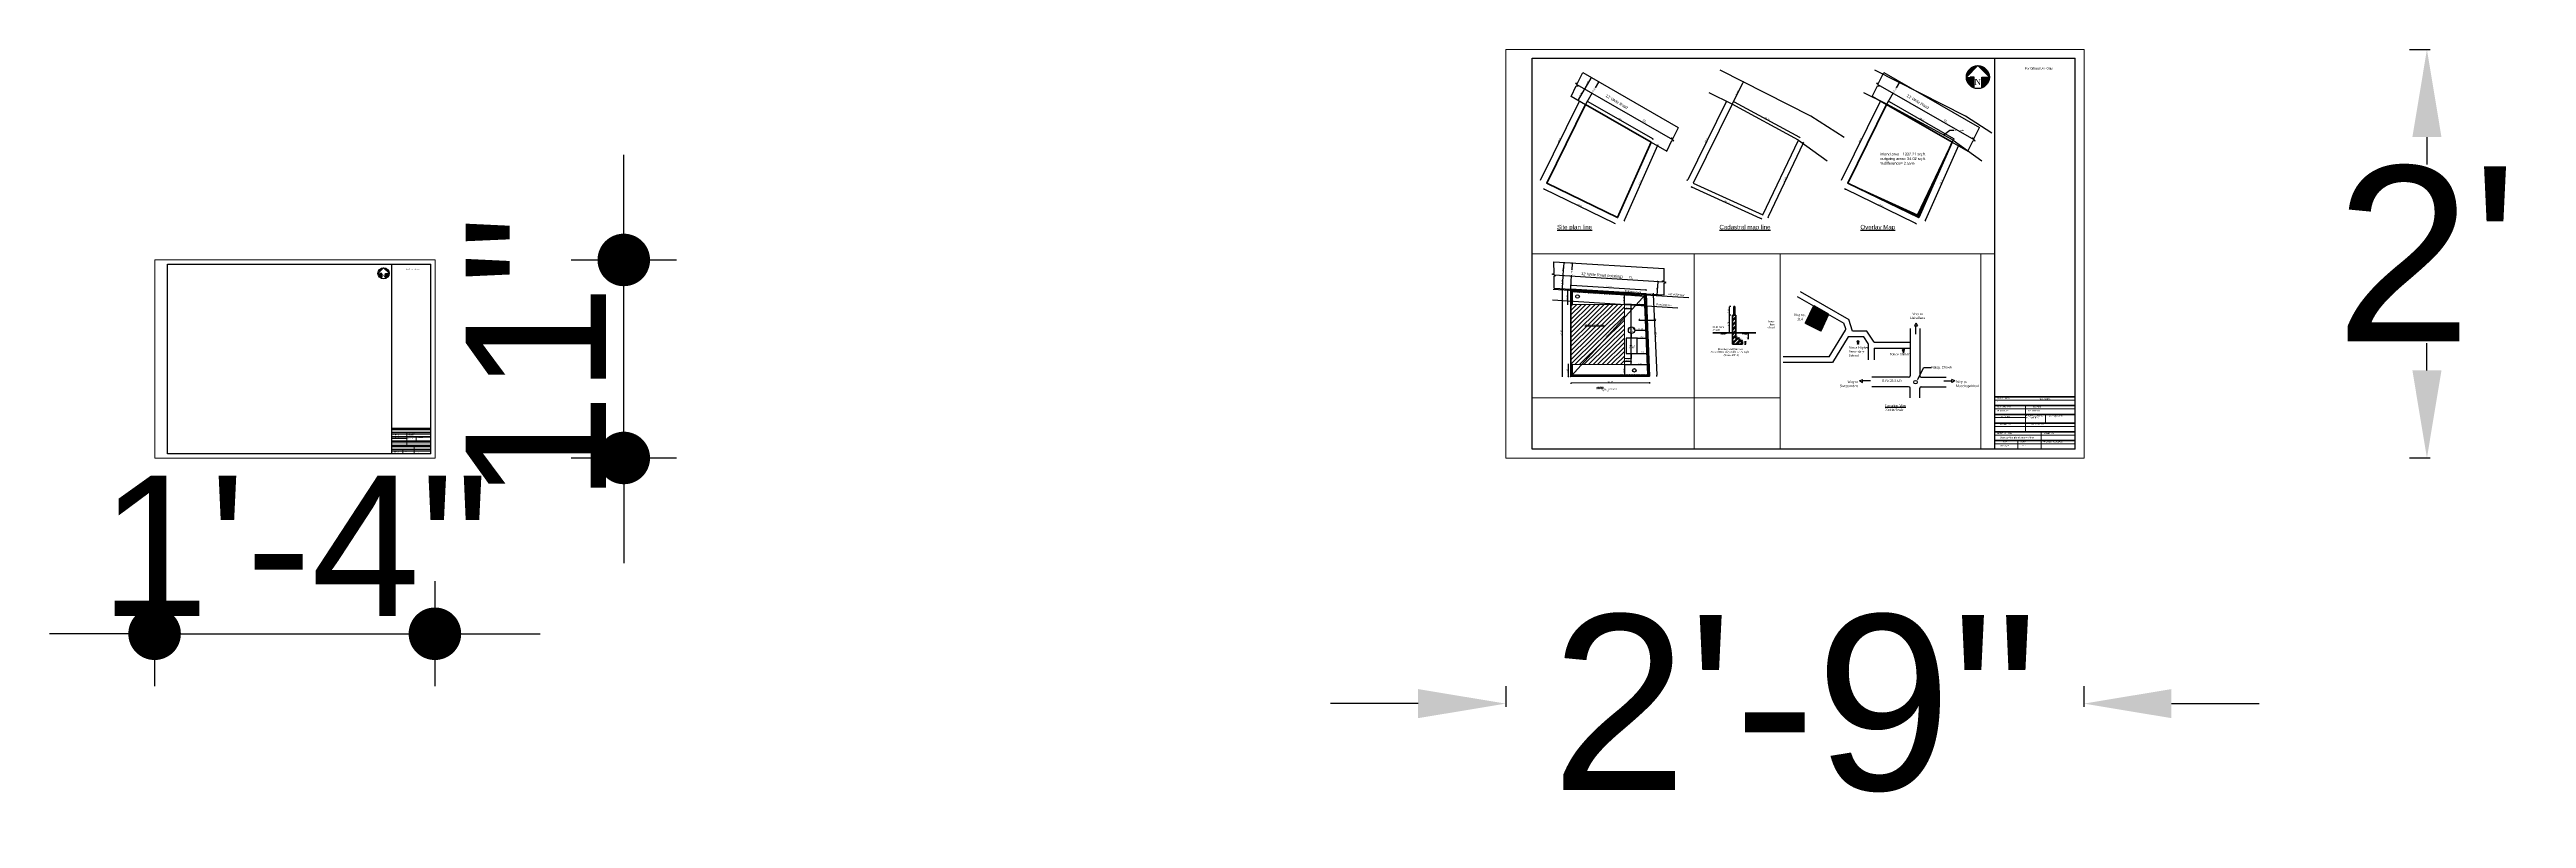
# Paper-space layout 'overlay' of a CAD drawing. Header units: inches. Extents: x 993 to 1655, y 48 to 173.
# Drawn here: x 993.2 to 1134.6, y 47.8 to 91.8 of the extents above.
# The model-space entities are those that its viewports show. They can reach past a viewport. Long polylines and large blocks are cut down to what shows.
import ezdxf
from ezdxf import colors
from ezdxf.entities.mleader import LeaderData, LeaderLine
from ezdxf.math import Vec2, Vec3

# ---------------------------------------------------------------- set-up
doc = ezdxf.new("R2010")
doc.units = ezdxf.units.IN
doc.header["$MEASUREMENT"] = 0
for name, pattern in [('ACAD_ISO06W100', [36, 24, -3, 0, -3, 0, -3, 0, -3]), ('ACAD_ISO08W100', [36, 24, -3, 6, -3]), ('DASHDOT', [1, 0.5, -0.25, 0, -0.25]), ('DASHED', [0.75, 0.5, -0.25]), ('DOT', [0.25, 0, -0.25]), ('HIDDEN2', [0.1875, 0.125, -0.0625])]:
    doc.linetypes.add(name, pattern=pattern)
doc.layers.get('0').update_dxf_attribs({"lineweight": 25})
doc.layers.add('0 Beam Rebar', color=3, linetype='Continuous')
doc.layers.add('BORDER', color=202, linetype='Continuous')
for name, color, linetype, lineweight in [('0 wall', 7, 'Continuous', 40), ('DIM', 142, 'Continuous', 9), ('Ground', 104, 'Continuous', 35), ('hatch', 9, 'Continuous', 9), ('Text', 31, 'Continuous', 5), ('TEXT 1', 60, 'Continuous', 18), ('Wall', 10, 'Continuous', 30)]:
    doc.layers.add(name, color=color, linetype=linetype, lineweight=lineweight)
for name, color, linetype, lineweight, transparency in [('cadastral map line', 6, 'ACAD_ISO06W100', 25, 0.45), ('ROW', 3, 'DASHDOT', 25, 0.45), ('SBL', 2, 'DOT', 25, 0.45), ('site plan line', 5, 'Continuous', 35, 0.45)]:
    doc.layers.add(name, color=color, linetype=linetype, lineweight=lineweight, transparency=transparency)
doc.layers.add('CL', color=4, linetype='ACAD_ISO08W100', transparency=0.5)
doc.layers.add('hide', color=7, linetype='Continuous', plot=False)
doc.styles.add('arial.', font='arial.ttf')
doc.styles.add('BIMAL1', font='comic.ttf')
doc.styles.add('BLUE', font='BKANT.TTF', dxfattribs={"height": 8})
doc.styles.get("Standard").update_dxf_attribs({"font": 'arial.ttf'})
doc.dimstyles.new('boundary wall dimension line', dxfattribs={"dimscale": 0, "dimtxt": 4, "dimasz": 1, "dimexe": 0.5, "dimexo": 3, "dimgap": 1, "dimtad": 1, "dimdec": 0, "dimrnd": 0.25, "dimzin": 3, "dimdsep": 46, "dimlunit": 4, "dimtxsty": 'arial.', "dimblk": 'DOT', "dimcen": 3, "dimdle": 6, "dimclrd": 4, "dimclre": 256, "dimclrt": 7, "dimazin": 0, "dimtfac": 1, "dimtdec": 0, "dimtix": 1, "dimtmove": 2, "dimatfit": 3, "dimfxl": 3, "dimfxlon": 1, "dimtolj": 1, "dimtzin": 0, "dimlwd": -1, "dimlwe": -1, "dimarcsym": 0})
doc.dimstyles.new('d_floorplans', dxfattribs={"dimscale": 0, "dimtxt": 8, "dimasz": 3, "dimexe": 3, "dimexo": 3, "dimgap": 1, "dimtad": 1, "dimdec": 0, "dimrnd": 0.25, "dimzin": 3, "dimdsep": 46, "dimlunit": 4, "dimtxsty": 'arial.', "dimblk": 'DOT', "dimcen": 4, "dimdle": 6, "dimclrd": 4, "dimclre": 256, "dimclrt": 7, "dimazin": 0, "dimtfac": 1, "dimtdec": 0, "dimtix": 1, "dimtmove": 2, "dimatfit": 3, "dimfxl": 3, "dimfxlon": 1, "dimtolj": 1, "dimtzin": 0, "dimlwd": -1, "dimlwe": -1, "dimarcsym": 0})
doc.dimstyles.new('interior dimension', dxfattribs={"dimscale": 0, "dimtxt": 5, "dimasz": 3, "dimexe": 3, "dimexo": 3, "dimgap": 1, "dimtad": 1, "dimdec": 0, "dimrnd": 0.25, "dimzin": 3, "dimdsep": 46, "dimlunit": 4, "dimtxsty": 'arial.', "dimblk": 'DOT', "dimcen": 3, "dimdle": 6, "dimclrd": 4, "dimclre": 256, "dimclrt": 7, "dimazin": 0, "dimtfac": 1, "dimtdec": 0, "dimtix": 1, "dimtmove": 2, "dimatfit": 3, "dimfxl": 3, "dimfxlon": 1, "dimtolj": 1, "dimtzin": 0, "dimlwd": -1, "dimlwe": -1, "dimarcsym": 0})
doc.dimstyles.get("Standard").update_dxf_attribs({"dimtxt": 10, "dimasz": 5, "dimexe": 0.18, "dimexo": 0.0625, "dimgap": 0.09, "dimtad": 0, "dimtih": 1, "dimtoh": 1, "dimdec": 0, "dimzin": 0, "dimdsep": 46, "dimlunit": 3, "dimtxsty": 'Standard', "dimcen": 0.09, "dimadec": 0, "dimazin": 0, "dimtfac": 1, "dimtdec": 0, "dimtofl": 0, "dimtmove": 0, "dimatfit": 3, "dimfxl": 1, "dimfxlon": 1, "dimtolj": 1, "dimtzin": 0, "dimarcsym": 0})
pattern_1 = [(30, (175629.527, 39892.2696), (1.37259526, 5.12259526), [3.75, -3.75]), (30, (175628.824, 39893.4875), (1.37259526, 5.12259526), [3.75, -3.75]), (30, (175628.1208, 39894.7053), (1.37259526, 5.12259526), [3.75, -3.75]), (120, (175628.2924, 39895.3457), (-5.12259526, 1.37259526), [3.75, -3.75]), (120, (175629.5102, 39896.0488), (-5.12259526, 1.37259526), [3.75, -3.75]), (120, (175630.728, 39896.752), (-5.12259526, 1.37259526), [3.75, -3.75])]

# ---------------------------------------------------------------- blocks, each defined once
blk = doc.blocks.new('layout')
at = {"layer": 'BORDER'}
h = blk.add_hatch(color=256, dxfattribs=at)
h.paths.add_polyline_path([(954044, 2036178, 0.414214), (953981, 2036241)])
h.paths.add_polyline_path([(953918, 2036177, 0.000932), (953918, 2036177), (953981, 2036241, 0.413122)])
h.paths.add_polyline_path([(953960, 2036177), (953918, 2036177, 0.319256), (953960, 2036118)])
h.paths.add_polyline_path([(954044, 2036177, 0.000932), (954044, 2036178), (954002, 2036177), (954002, 2036118, 0.318847)])
for p, q in [((953918, 2036177), (953981, 2036241)), ((953981, 2036241), (954044, 2036178)), ((953960, 2036177), (953939, 2036177)), ((953960, 2036118), (953960, 2036177)), ((954002, 2036177), (954044, 2036178)), ((954002, 2036118), (954002, 2036177))]:
    blk.add_line(p, q, dxfattribs=at)
blk.add_circle((953981, 2036177), 63.1, dxfattribs=at)
at = {"layer": 'DIM', "ltscale": 0.5}
for p, q in [((954564, 2036329), (951389, 2036329)), ((951389, 2036329), (951389, 2034084)), ((954564, 2034084), (954564, 2036329)), ((951389, 2034084), (954564, 2034084))]:
    blk.add_line(p, q, dxfattribs=at)
at = {"layer": 'Ground'}
for p, q in [((954073, 2034420), (954516, 2034420)), ((954073, 2034372), (954516, 2034372)), ((954073, 2034324), (954516, 2034324)), ((954073, 2034276), (954516, 2034276)), ((954073, 2034228), (954516, 2034228)), ((954073, 2034180), (954516, 2034180))]:
    blk.add_line(p, q, dxfattribs=at)
at = {"layer": 'hatch'}
for p, q in [((954073, 2034402), (954516, 2034402)), ((954073, 2034354), (954516, 2034354)), ((954073, 2034306), (954243, 2034306)), ((954073, 2034258), (954516, 2034258)), ((954073, 2034210), (954516, 2034210)), ((954073, 2034162), (954516, 2034162))]:
    blk.add_line(p, q, dxfattribs=at)
at = {"layer": 'TEXT 1'}
for p, q in [((954243, 2034372), (954243, 2034228)), ((954352, 2034324), (954352, 2034276)), ((954201, 2034180), (954201, 2034132)), ((954329, 2034228), (954329, 2034132))]:
    blk.add_line(p, q, dxfattribs=at)
at = {"layer": 'Wall', "lineweight": 25, "ltscale": 0.5}
for p, q in [((951533, 2036281), (954516, 2036281)), ((951533, 2034132), (951533, 2036281)), ((954073, 2036281), (954073, 2034132)), ((954516, 2034132), (954516, 2036281)), ((954516, 2034132), (951533, 2034132))]:
    blk.add_line(p, q, dxfattribs=at)
at = {"attachment_point": 1}
for s, insert, char_height, width in [('{\\H0.8571x;CLIENT NAME}', (954088, 2034418), 8.5, 865.25), ('{\\H0.8571x;-}', (954088, 2034399), 8.5, 865.25), ('{\\H0.8571x;BUILDING TYPE}', (954088, 2034370), 8.5, 865.25), ('{\\H0.8571x;RESIDENTIAL}', (954088, 2034348), 8.5, 865.25), ('PLOT NO.', (954111, 2034316), 7.31, 865.25), ('AREA ACCORDING \\PTO LALPURJA', (954245, 2034321), 7.31, 865.25), ('{\\H0.8571x;KATHMANDU}', (954258, 2034348), 8.5, 865.25), ('LOCATION', (954277, 2034368), 7.31, 865.25), ('SIGNATURE', (954319, 2034413), 7.31, 865.25), ('{\\H0.8571x; SQ.M. (R-A-P-D)}', (954368, 2034318), 8.5, 865.25), ('{\\H0.8571x;DRAWING TITLE}', (954088, 2034224), 8.5, 865.25), ('DRAWN BY:', (954102, 2034273), 7.31, 865.25), ('-', (954102, 2034255), 7.31, 187.54), ('{\\H0.8571x;DATE}', (954114, 2034177), 8.5, 865.25), ('-', (954131, 2034298), 7.31, 865.25), ('{\\H0.8571x;SCALE}', (954211, 2034177), 8.5, 865.25), ('CHECKED BY:', (954272, 2034273), 7.31, 865.25), (' KMC REG. NO./CLASS', (954336, 2034178), 7.31, 519.15), ('SHEET NO.', (954345, 2034224), 7.31, 865.25), ('2022/04/08', (954102, 2034155), 7.31, 865.25), ('1"=8\'-0"', (954211, 2034155), 7.31, 865.25), ('-', (954379, 2034155), 7.31, 865.25)]:
    blk.add_mtext(s, dxfattribs=dict(at, insert=insert, char_height=char_height, width=width))
at = {"layer": 'BORDER', "insert": (953962, 2036167), "char_height": 33.06, "width": 1175.04, "attachment_point": 1, "rotation": 0.2136}
blk.add_mtext('{\\fTimes New Roman|b0|i0|c0|p18;N}', dxfattribs=at)
at = {"layer": 'Text', "style": 'BLUE'}
blk.add_text('For Official Use Only', height=12, dxfattribs=at).set_placement((954239, 2036219))
blk = doc.blocks.new('*D70')
at = {"color": 0, "lineweight": -2, "transparency": 16777216}
for p, q in [((1076.33, 55.4), (1076.33, 54.22)), ((1109.33, 55.4), (1109.33, 54.22)), ((1071.33, 54.4), (1066.33, 54.4)), ((1114.33, 54.4), (1119.33, 54.4))]:
    blk.add_line(p, q, dxfattribs=at)
at = {"color": 0, "transparency": 16777216}
for points in [[(1071.33, 55.23), (1071.33, 53.57), (1076.33, 54.4)], [(1114.33, 55.23), (1114.33, 53.57), (1109.33, 54.4)]]:
    blk.add_solid(points, dxfattribs=at)
at = {"layer": 'Defpoints', "color": 0, "transparency": 16777216}
for p in [(1076.33, 68.43), (1109.33, 68.43), (1109.33, 54.4)]:
    blk.add_point(p, dxfattribs=at)
at = {"color": 0, "transparency": 16777216, "insert": (1092.83, 54.4), "char_height": 10, "attachment_point": 5}
blk.add_mtext('\\A1;2\'-9"', dxfattribs=at)
blk = doc.blocks.new('*D71')
at = {"color": 0, "lineweight": -2, "transparency": 16777216}
for p, q in [((1127.91, 91.76), (1129.09, 91.76)), ((1128.91, 86.76), (1128.91, 85.2)), ((1128.91, 73.43), (1128.91, 74.98)), ((1127.91, 68.43), (1129.09, 68.43))]:
    blk.add_line(p, q, dxfattribs=at)
at = {"color": 0, "transparency": 16777216}
for points in [[(1128.08, 86.76), (1129.74, 86.76), (1128.91, 91.76)], [(1128.08, 73.43), (1129.74, 73.43), (1128.91, 68.43)]]:
    blk.add_solid(points, dxfattribs=at)
at = {"layer": 'Defpoints', "color": 0, "transparency": 16777216}
for p in [(1109.33, 91.76), (1109.33, 68.43), (1128.91, 68.43)]:
    blk.add_point(p, dxfattribs=at)
at = {"color": 0, "transparency": 16777216, "insert": (1128.91, 80.09), "char_height": 10, "attachment_point": 5}
blk.add_mtext("\\A1;2'", dxfattribs=at)
blk = doc.blocks.new('_Dot')
at = {"color": 0, "linetype": 'ByBlock', "lineweight": -2}
blk.add_line((-0.5, 0), (-1, 0), dxfattribs=at)
at = {"color": 0, "linetype": 'ByBlock', "const_width": 0.5}
blk.add_lwpolyline([(-0.25, 0, 1), (0.25, 0, 1)], format="xyb", close=True, dxfattribs=at)
blk = doc.blocks.new('*D87')
at = {"transparency": 16777216}
for p, q in [((999.21, 61.39), (999.21, 55.39)), ((1015.21, 61.39), (1015.21, 55.39))]:
    blk.add_line(p, q, dxfattribs=at)
at = {"color": 4, "transparency": 16777216}
for p, q in [((996.21, 58.39), (993.21, 58.39)), ((999.21, 58.39), (1015.21, 58.39)), ((1018.21, 58.39), (1021.21, 58.39))]:
    blk.add_line(p, q, dxfattribs=at)
at = {"layer": 'Defpoints', "color": 0, "transparency": 16777216}
for p in [(999.21, 68.43), (1015.21, 68.43), (1015.21, 58.39)]:
    blk.add_point(p, dxfattribs=at)
at = {"color": 4, "transparency": 16777216, "xscale": 3, "yscale": 3, "zscale": 3}
blk.add_blockref('_Dot', (999.21, 58.39), dxfattribs=at)
at = {"color": 4, "transparency": 16777216, "xscale": 3, "yscale": 3, "zscale": 3, "rotation": 180}
blk.add_blockref('_Dot', (1015.21, 58.39), dxfattribs=at)
at = {"color": 7, "transparency": 16777216, "insert": (1007.21, 63.41), "char_height": 8, "attachment_point": 5, "style": 'arial.'}
blk.add_mtext('\\A1;1\'-4"', dxfattribs=at)
blk = doc.blocks.new('*D88')
at = {"color": 4, "transparency": 16777216}
for p, q in [((1025.99, 82.74), (1025.99, 85.74)), ((1025.99, 68.43), (1025.99, 79.74)), ((1025.99, 65.43), (1025.99, 62.43))]:
    blk.add_line(p, q, dxfattribs=at)
at = {"transparency": 16777216}
for p, q in [((1022.99, 79.74), (1028.99, 79.74)), ((1022.99, 68.43), (1028.99, 68.43))]:
    blk.add_line(p, q, dxfattribs=at)
at = {"layer": 'Defpoints', "color": 0, "transparency": 16777216}
for p in [(1015.21, 79.74), (1025.99, 79.74), (1015.21, 68.43)]:
    blk.add_point(p, dxfattribs=at)
at = {"color": 4, "transparency": 16777216, "xscale": 3, "yscale": 3, "zscale": 3}
for p, rotation in [((1025.99, 79.74), 270), ((1025.99, 68.43), 90)]:
    blk.add_blockref('_Dot', p, dxfattribs=dict(at, rotation=rotation))
at = {"color": 7, "transparency": 16777216, "insert": (1020.97, 74.09), "char_height": 8, "attachment_point": 5, "rotation": 90, "style": 'arial.'}
blk.add_mtext('\\A1;11"', dxfattribs=at)
blk = doc.blocks.new('titilebox1')
at = {"color": 2, "lineweight": 35, "xscale": 0.0103946174780772, "yscale": 0.0103946174780772, "zscale": 0.0103946174780772}
blk.add_blockref('layout', (-8812.99, -21075.1), dxfattribs=at)
blk = doc.blocks.new('*D72')
at = {"color": 4, "transparency": 16777216}
for p, q in [((136419.3, 71248.9), (136401.9, 71218.5)), ((136350.6, 71129.2), (136387.6, 71193.6))]:
    blk.add_line(p, q, dxfattribs=at)
at = {"transparency": 16777216}
for p, q in [((136420.8, 71251.5), (136418.2, 71253)), ((136349.1, 71126.6), (136346.5, 71128.1))]:
    blk.add_line(p, q, dxfattribs=at)
at = {"layer": 'Defpoints', "color": 0, "transparency": 16777216}
for p in [(136420.8, 71251.5), (136420.8, 71251.5), (136349.1, 71126.6)]:
    blk.add_point(p, dxfattribs=at)
at = {"color": 4, "transparency": 16777216, "xscale": 3, "yscale": 3, "zscale": 3}
for p, rotation in [((136420.8, 71251.5), 60.13323200533971), ((136349.1, 71126.6), 240.1332320053397)]:
    blk.add_blockref('_Dot', p, dxfattribs=dict(at, rotation=rotation))
at = {"color": 7, "transparency": 16777216, "insert": (136394.7, 71206.1), "char_height": 8, "attachment_point": 5, "rotation": 60.1332, "style": 'arial.'}
blk.add_mtext('\\A1;12\'-0"', dxfattribs=at)
blk = doc.blocks.new('*D73')
at = {"color": 4, "transparency": 16777216}
blk.add_line((136742.8, 70901.7), (136562.1, 70494), dxfattribs=at)
at = {"transparency": 16777216}
for p, q in [((136741.3, 70905.7), (136746.8, 70903.3)), ((136558.2, 70492.5), (136563.6, 70490))]:
    blk.add_line(p, q, dxfattribs=at)
at = {"layer": 'Defpoints', "color": 0, "transparency": 16777216}
for p in [(136708.1, 70920.4), (136524.9, 70507.2), (136560.9, 70491.3)]:
    blk.add_point(p, dxfattribs=at)
at = {"color": 4, "transparency": 16777216, "xscale": 3, "yscale": 3, "zscale": 3}
for p, rotation in [((136744.1, 70904.5), 66.09446161432011), ((136560.9, 70491.3), 246.0944616143202)]:
    blk.add_blockref('_Dot', p, dxfattribs=dict(at, rotation=rotation))
at = {"color": 7, "transparency": 16777216, "insert": (136647.8, 70699.9), "char_height": 8, "attachment_point": 5, "rotation": 66.0945, "style": 'arial.'}
blk.add_mtext('\\A1;37\'-8"', dxfattribs=at)
blk = doc.blocks.new('*D74')
at = {"transparency": 16777216}
for p, q in [((136121.7, 70665.9), (136119.1, 70660.5)), ((136510.2, 70476.8), (136507.5, 70471.4))]:
    blk.add_line(p, q, dxfattribs=at)
at = {"color": 4, "transparency": 16777216}
blk.add_line((136506.2, 70475.5), (136123.1, 70661.9), dxfattribs=at)
at = {"layer": 'Defpoints', "color": 0, "transparency": 16777216}
for p in [(136136.5, 70696.2), (136120.4, 70663.2), (136524.9, 70507.2)]:
    blk.add_point(p, dxfattribs=at)
at = {"color": 4, "transparency": 16777216, "xscale": 3, "yscale": 3, "zscale": 3}
for p, rotation in [((136120.4, 70663.2), 154.0500135417205), ((136508.8, 70474.1), 334.0500135417205)]:
    blk.add_blockref('_Dot', p, dxfattribs=dict(at, rotation=rotation))
at = {"color": 7, "transparency": 16777216, "insert": (136316.9, 70573.2), "char_height": 8, "attachment_point": 5, "rotation": 334.05, "style": 'arial.'}
blk.add_mtext('\\A1;36\'-0"', dxfattribs=at)
blk = doc.blocks.new('*D75')
at = {"color": 4, "transparency": 16777216}
blk.add_line((136103.9, 70715.7), (136313.8, 71140.7), dxfattribs=at)
at = {"transparency": 16777216}
for p, q in [((136317.8, 71142), (136312.5, 71144.7)), ((136105.2, 70711.7), (136099.9, 70714.3))]:
    blk.add_line(p, q, dxfattribs=at)
at = {"layer": 'Defpoints', "color": 0, "transparency": 16777216}
for p in [(136315.1, 71143.4), (136349.1, 71126.6), (136136.5, 70696.2)]:
    blk.add_point(p, dxfattribs=at)
at = {"color": 4, "transparency": 16777216, "xscale": 3, "yscale": 3, "zscale": 3}
for p, rotation in [((136315.1, 71143.4), 63.71077594350535), ((136102.5, 70713), 243.7107759435053)]:
    blk.add_blockref('_Dot', p, dxfattribs=dict(at, rotation=rotation))
at = {"color": 7, "transparency": 16777216, "insert": (136204.3, 70930.4), "char_height": 8, "attachment_point": 5, "rotation": 63.7108, "style": 'arial.'}
blk.add_mtext('\\A1;40\'-0"', dxfattribs=at)
blk = doc.blocks.new('*D76')
at = {"transparency": 16777216}
for p, q in [((136358, 71142.1), (136361, 71147.3)), ((136717, 70935.9), (136720, 70941.1))]:
    blk.add_line(p, q, dxfattribs=at)
at = {"color": 4, "transparency": 16777216}
blk.add_line((136362.1, 71143.2), (136715.9, 70940), dxfattribs=at)
at = {"layer": 'Defpoints', "color": 0, "transparency": 16777216}
for p in [(136349.1, 71126.6), (136708.1, 70920.4), (136718.5, 70938.5)]:
    blk.add_point(p, dxfattribs=at)
at = {"color": 4, "transparency": 16777216, "xscale": 3, "yscale": 3, "zscale": 3}
for p, rotation in [((136359.5, 71144.7), 150.1332320053488), ((136718.5, 70938.5), 330.1332320053488)]:
    blk.add_blockref('_Dot', p, dxfattribs=dict(at, rotation=rotation))
at = {"color": 7, "transparency": 16777216, "insert": (136541.5, 71046), "char_height": 8, "attachment_point": 5, "rotation": 330.1332, "style": 'arial.'}
blk.add_mtext('\\A1;34\'-6"', dxfattribs=at)
blk = doc.blocks.new('*D77')
at = {"color": 4, "transparency": 16777216}
blk.add_line((137541.2, 70915.6), (137349.6, 70511.5), dxfattribs=at)
at = {"transparency": 16777216}
for p, q in [((137539.8, 70919.6), (137545.2, 70917)), ((137345.6, 70510.1), (137351, 70507.5))]:
    blk.add_line(p, q, dxfattribs=at)
at = {"layer": 'Defpoints', "color": 0, "transparency": 16777216}
for p in [(137515.3, 70931.2), (137321.1, 70521.7), (137348.3, 70508.8)]:
    blk.add_point(p, dxfattribs=at)
at = {"color": 4, "transparency": 16777216, "xscale": 3, "yscale": 3, "zscale": 3}
for p, rotation in [((137542.5, 70918.3), 64.6237642850033), ((137348.3, 70508.8), 244.6237642850033)]:
    blk.add_blockref('_Dot', p, dxfattribs=dict(at, rotation=rotation))
at = {"color": 7, "transparency": 16777216, "insert": (137440.8, 70715.7), "char_height": 8, "attachment_point": 5, "rotation": 64.6238, "style": 'arial.'}
blk.add_mtext('\\A1;37\'-9"', dxfattribs=at)
blk = doc.blocks.new('*D78')
at = {"transparency": 16777216}
for p, q in [((136930.4, 70677.7), (136927.9, 70672.2)), ((137312.6, 70503.2), (137310.1, 70497.7))]:
    blk.add_line(p, q, dxfattribs=at)
at = {"color": 4, "transparency": 16777216}
blk.add_line((137308.6, 70501.7), (136931.9, 70673.7), dxfattribs=at)
at = {"layer": 'Defpoints', "color": 0, "transparency": 16777216}
for p in [(136938.9, 70696.2), (136929.1, 70675), (137321.1, 70521.7)]:
    blk.add_point(p, dxfattribs=at)
at = {"color": 4, "transparency": 16777216, "xscale": 3, "yscale": 3, "zscale": 3}
for p, rotation in [((136929.1, 70675), 155.4571198182069), ((137311.4, 70500.4), 335.4571198182069)]:
    blk.add_blockref('_Dot', p, dxfattribs=dict(at, rotation=rotation))
at = {"color": 7, "transparency": 16777216, "insert": (137122.4, 70592.3), "char_height": 8, "attachment_point": 5, "rotation": 335.4571, "style": 'arial.'}
blk.add_mtext('\\A1;35\'-0"', dxfattribs=at)
blk = doc.blocks.new('*D79')
at = {"color": 4, "transparency": 16777216}
blk.add_line((137120, 71141.7), (136908.9, 70714.4), dxfattribs=at)
at = {"transparency": 16777216}
for p, q in [((137124.1, 71143), (137118.7, 71145.7)), ((136910.3, 70710.3), (136904.9, 70713))]:
    blk.add_line(p, q, dxfattribs=at)
at = {"layer": 'Defpoints', "color": 0, "transparency": 16777216}
for p in [(137152.6, 71128.9), (136907.6, 70711.7), (136938.9, 70696.2)]:
    blk.add_point(p, dxfattribs=at)
at = {"color": 4, "transparency": 16777216, "xscale": 3, "yscale": 3, "zscale": 3}
for p, rotation in [((137121.4, 71144.4), 63.71077594350461), ((136907.6, 70711.7), 243.7107759435046)]:
    blk.add_blockref('_Dot', p, dxfattribs=dict(at, rotation=rotation))
at = {"color": 7, "transparency": 16777216, "insert": (137009.9, 70930.3), "char_height": 8, "attachment_point": 5, "rotation": 63.7108, "style": 'arial.'}
blk.add_mtext('\\A1;40\'-3"', dxfattribs=at)
blk = doc.blocks.new('*D80')
at = {"transparency": 16777216}
for p, q in [((137159.3, 71141.2), (137162.2, 71146.4)), ((137522, 70943.5), (137524.9, 70948.7))]:
    blk.add_line(p, q, dxfattribs=at)
at = {"color": 4, "transparency": 16777216}
blk.add_line((137163.4, 71142.4), (137520.8, 70947.5), dxfattribs=at)
at = {"layer": 'Defpoints', "color": 0, "transparency": 16777216}
for p in [(137152.6, 71128.9), (137523.4, 70946.1), (137515.3, 70931.2)]:
    blk.add_point(p, dxfattribs=at)
at = {"color": 4, "transparency": 16777216, "xscale": 3, "yscale": 3, "zscale": 3}
for p, rotation in [((137160.7, 71143.8), 151.4038469328164), ((137523.4, 70946.1), 331.4038469328164)]:
    blk.add_blockref('_Dot', p, dxfattribs=dict(at, rotation=rotation))
at = {"color": 7, "transparency": 16777216, "insert": (137344.5, 71049.4), "char_height": 8, "attachment_point": 5, "rotation": 331.4038, "style": 'arial.'}
blk.add_mtext('\\A1;34\'-5"', dxfattribs=at)
blk = doc.blocks.new('*D81')
at = {"color": 4, "transparency": 16777216}
blk.add_line((137154, 71131.6), (137213.1, 71247.8), dxfattribs=at)
at = {"transparency": 16777216}
for p, q in [((137214.4, 71250.4), (137211.8, 71251.8)), ((137152.6, 71128.9), (137149.9, 71130.3))]:
    blk.add_line(p, q, dxfattribs=at)
at = {"layer": 'Defpoints', "color": 0, "transparency": 16777216}
for p in [(137214.4, 71250.4), (137214.4, 71250.4), (137152.6, 71128.9)]:
    blk.add_point(p, dxfattribs=at)
at = {"color": 4, "transparency": 16777216, "xscale": 3, "yscale": 3, "zscale": 3}
for p, rotation in [((137214.4, 71250.4), 63.03492173500684), ((137152.6, 71128.9), 243.0349217350068)]:
    blk.add_blockref('_Dot', p, dxfattribs=dict(at, rotation=rotation))
at = {"color": 7, "transparency": 16777216, "insert": (137179, 71192), "char_height": 8, "attachment_point": 5, "rotation": 63.0349, "style": 'arial.'}
blk.add_mtext('\\A1;11\'-4"', dxfattribs=at)
blk = doc.blocks.new('*D82')
at = {"color": 4, "transparency": 16777216}
for p, q in [((138069.1, 71248.9), (138051.7, 71218.5)), ((138000.4, 71129.2), (138037.4, 71193.6))]:
    blk.add_line(p, q, dxfattribs=at)
at = {"transparency": 16777216}
for p, q in [((138070.6, 71251.5), (138073.2, 71250)), ((137998.9, 71126.6), (138001.5, 71125.1))]:
    blk.add_line(p, q, dxfattribs=at)
at = {"layer": 'Defpoints', "color": 0, "transparency": 16777216}
for p in [(138070.6, 71251.5), (138070.6, 71251.5), (137998.9, 71126.6)]:
    blk.add_point(p, dxfattribs=at)
at = {"color": 4, "transparency": 16777216, "xscale": 3, "yscale": 3, "zscale": 3}
for p, rotation in [((138070.6, 71251.5), 60.13323200533971), ((137998.9, 71126.6), 240.1332320053397)]:
    blk.add_blockref('_Dot', p, dxfattribs=dict(at, rotation=rotation))
at = {"color": 7, "transparency": 16777216, "insert": (138044.5, 71206.1), "char_height": 8, "attachment_point": 5, "rotation": 60.1332, "style": 'arial.'}
blk.add_mtext('\\A1;12\'-0"', dxfattribs=at)
blk = doc.blocks.new('*D83')
at = {"color": 4, "transparency": 16777216}
blk.add_line((138392.6, 70901.7), (138211.9, 70494), dxfattribs=at)
at = {"transparency": 16777216}
for p, q in [((138391.1, 70905.7), (138396.6, 70903.3)), ((138207.9, 70492.5), (138213.4, 70490))]:
    blk.add_line(p, q, dxfattribs=at)
at = {"layer": 'Defpoints', "color": 0, "transparency": 16777216}
for p in [(138357.9, 70920.4), (138174.7, 70507.2), (138210.7, 70491.3)]:
    blk.add_point(p, dxfattribs=at)
at = {"color": 4, "transparency": 16777216, "xscale": 3, "yscale": 3, "zscale": 3}
for p, rotation in [((138393.8, 70904.5), 66.09446161432011), ((138210.7, 70491.3), 246.0944616143202)]:
    blk.add_blockref('_Dot', p, dxfattribs=dict(at, rotation=rotation))
at = {"color": 7, "transparency": 16777216, "insert": (138297.6, 70699.9), "char_height": 8, "attachment_point": 5, "rotation": 66.0945, "style": 'arial.'}
blk.add_mtext('\\A1;37\'-8"', dxfattribs=at)
blk = doc.blocks.new('*D84')
at = {"transparency": 16777216}
for p, q in [((137771.5, 70665.9), (137768.9, 70660.5)), ((138159.9, 70476.8), (138157.3, 70471.4))]:
    blk.add_line(p, q, dxfattribs=at)
at = {"color": 4, "transparency": 16777216}
blk.add_line((138155.9, 70475.5), (137772.9, 70661.9), dxfattribs=at)
at = {"layer": 'Defpoints', "color": 0, "transparency": 16777216}
for p in [(137786.3, 70696.2), (137770.2, 70663.2), (138174.7, 70507.2)]:
    blk.add_point(p, dxfattribs=at)
at = {"color": 4, "transparency": 16777216, "xscale": 3, "yscale": 3, "zscale": 3}
for p, rotation in [((137770.2, 70663.2), 154.0500135417205), ((138158.6, 70474.1), 334.0500135417205)]:
    blk.add_blockref('_Dot', p, dxfattribs=dict(at, rotation=rotation))
at = {"color": 7, "transparency": 16777216, "insert": (137966.6, 70573.2), "char_height": 8, "attachment_point": 5, "rotation": 334.05, "style": 'arial.'}
blk.add_mtext('\\A1;36\'-0"', dxfattribs=at)
blk = doc.blocks.new('*D85')
at = {"color": 4, "transparency": 16777216}
blk.add_line((137753.6, 70715.7), (137963.6, 71140.7), dxfattribs=at)
at = {"transparency": 16777216}
for p, q in [((137967.6, 71142), (137962.2, 71144.7)), ((137755, 70711.7), (137749.6, 70714.3))]:
    blk.add_line(p, q, dxfattribs=at)
at = {"layer": 'Defpoints', "color": 0, "transparency": 16777216}
for p in [(137964.9, 71143.4), (137998.9, 71126.6), (137786.3, 70696.2)]:
    blk.add_point(p, dxfattribs=at)
at = {"color": 4, "transparency": 16777216, "xscale": 3, "yscale": 3, "zscale": 3}
for p, rotation in [((137964.9, 71143.4), 63.71077594350535), ((137752.3, 70713), 243.7107759435053)]:
    blk.add_blockref('_Dot', p, dxfattribs=dict(at, rotation=rotation))
at = {"color": 7, "transparency": 16777216, "insert": (137854.1, 70930.4), "char_height": 8, "attachment_point": 5, "rotation": 63.7108, "style": 'arial.'}
blk.add_mtext('\\A1;40\'-0"', dxfattribs=at)
blk = doc.blocks.new('*D86')
at = {"transparency": 16777216}
for p, q in [((138007.8, 71142.1), (138010.8, 71147.3)), ((138366.8, 70935.9), (138369.8, 70941.1))]:
    blk.add_line(p, q, dxfattribs=at)
at = {"color": 4, "transparency": 16777216}
blk.add_line((138011.9, 71143.2), (138365.7, 70940), dxfattribs=at)
at = {"layer": 'Defpoints', "color": 0, "transparency": 16777216}
for p in [(137998.9, 71126.6), (138357.9, 70920.4), (138368.3, 70938.5)]:
    blk.add_point(p, dxfattribs=at)
at = {"color": 4, "transparency": 16777216, "xscale": 3, "yscale": 3, "zscale": 3}
for p, rotation in [((138009.3, 71144.7), 150.1332320053488), ((138368.3, 70938.5), 330.1332320053488)]:
    blk.add_blockref('_Dot', p, dxfattribs=dict(at, rotation=rotation))
at = {"color": 7, "transparency": 16777216, "insert": (138191.3, 71046), "char_height": 8, "attachment_point": 5, "rotation": 330.1332, "style": 'arial.'}
blk.add_mtext('\\A1;34\'-6"', dxfattribs=at)
blk = doc.blocks.new('*D91')
at = {"color": 4, "transparency": 16777216}
blk.add_line((136311.1, 71151.8), (136344, 71209.1), dxfattribs=at)
at = {"transparency": 16777216}
for p, q in [((136345.5, 71211.7), (136348.1, 71210.2)), ((136309.6, 71149.2), (136312.2, 71147.7))]:
    blk.add_line(p, q, dxfattribs=at)
at = {"layer": 'Defpoints', "color": 0, "transparency": 16777216}
for p in [(136345.5, 71211.7), (136345.5, 71211.7), (136309.6, 71149.2)]:
    blk.add_point(p, dxfattribs=at)
at = {"color": 4, "transparency": 16777216, "xscale": 3, "yscale": 3, "zscale": 3}
for p, rotation in [((136345.5, 71211.7), 60.13323200535263), ((136309.6, 71149.2), 240.1332320053526)]:
    blk.add_blockref('_Dot', p, dxfattribs=dict(at, rotation=rotation))
at = {"color": 7, "transparency": 16777216, "insert": (136323.2, 71183), "char_height": 8, "attachment_point": 5, "rotation": 60.1332, "style": 'arial.'}
blk.add_mtext('\\A1;6\'-0"', dxfattribs=at)
blk = doc.blocks.new('*D92')
at = {"color": 4, "transparency": 16777216}
blk.add_line((136347, 71214.3), (136379.9, 71271.5), dxfattribs=at)
at = {"transparency": 16777216}
for p, q in [((136381.4, 71274.1), (136378.7, 71275.6)), ((136345.5, 71211.7), (136348.1, 71210.2))]:
    blk.add_line(p, q, dxfattribs=at)
at = {"layer": 'Defpoints', "color": 0, "transparency": 16777216}
for p in [(136381.4, 71274.1), (136381.4, 71274.1), (136345.5, 71211.7)]:
    blk.add_point(p, dxfattribs=at)
at = {"color": 4, "transparency": 16777216, "xscale": 3, "yscale": 3, "zscale": 3}
for p, rotation in [((136381.4, 71274.1), 60.13323200535262), ((136345.5, 71211.7), 240.1332320053526)]:
    blk.add_blockref('_Dot', p, dxfattribs=dict(at, rotation=rotation))
at = {"color": 7, "transparency": 16777216, "insert": (136359, 71245.4), "char_height": 8, "attachment_point": 5, "rotation": 60.1332, "style": 'arial.'}
blk.add_mtext('\\A1;6\'-0"', dxfattribs=at)
blk = doc.blocks.new('*D266')
at = {"transparency": 16777216}
for p, q in [((143256.2, 70165.3), (143253.2, 70165.5)), ((143247.2, 70021.6), (143244.2, 70021.8))]:
    blk.add_line(p, q, dxfattribs=at)
at = {"color": 4, "transparency": 16777216}
for p, q in [((143256, 70162.3), (143253.8, 70127.4)), ((143247.4, 70024.6), (143252, 70098.7))]:
    blk.add_line(p, q, dxfattribs=at)
at = {"layer": 'Defpoints', "color": 0, "transparency": 16777216}
for p in [(143256.2, 70165.3), (143256.2, 70165.3), (143247.2, 70021.6)]:
    blk.add_point(p, dxfattribs=at)
at = {"color": 4, "transparency": 16777216, "xscale": 3, "yscale": 3, "zscale": 3}
for p, rotation in [((143256.2, 70165.3), 86.42245606182587), ((143247.2, 70021.6), 266.4224560618259)]:
    blk.add_blockref('_Dot', p, dxfattribs=dict(at, rotation=rotation))
at = {"color": 7, "transparency": 16777216, "insert": (143252.9, 70113.1), "char_height": 8, "attachment_point": 5, "rotation": 86.4225, "style": 'arial.'}
blk.add_mtext('\\A1;12\'-0"', dxfattribs=at)
blk = doc.blocks.new('*D267')
at = {"transparency": 16777216}
for p, q in [((143696.7, 69997.3), (143702.7, 69997.5)), ((143715.5, 69545.6), (143721.5, 69545.9))]:
    blk.add_line(p, q, dxfattribs=at)
at = {"color": 4, "transparency": 16777216}
blk.add_line((143699.8, 69994.4), (143718.4, 69548.8), dxfattribs=at)
at = {"layer": 'Defpoints', "color": 0, "transparency": 16777216}
for p in [(143660.4, 69995.7), (143679.2, 69544.1), (143718.5, 69545.8)]:
    blk.add_point(p, dxfattribs=at)
at = {"color": 4, "transparency": 16777216, "xscale": 3, "yscale": 3, "zscale": 3}
for p, rotation in [((143699.7, 69997.4), 92.38368567081034), ((143718.5, 69545.8), 272.3836856708103)]:
    blk.add_blockref('_Dot', p, dxfattribs=dict(at, rotation=rotation))
at = {"color": 7, "transparency": 16777216, "insert": (143714.2, 69771.8), "char_height": 8, "attachment_point": 5, "rotation": 272.3837, "style": 'arial.'}
blk.add_mtext('\\A1;37\'-8"', dxfattribs=at)
blk = doc.blocks.new('*D268')
at = {"transparency": 16777216}
for p, q in [((143247.4, 69507.8), (143247.4, 69501.8)), ((143679.4, 69510.4), (143679.4, 69504.4))]:
    blk.add_line(p, q, dxfattribs=at)
at = {"color": 4, "transparency": 16777216}
blk.add_line((143676.4, 69507.4), (143250.4, 69504.8), dxfattribs=at)
at = {"layer": 'Defpoints', "color": 0, "transparency": 16777216}
for p in [(143247.2, 69541.6), (143679.2, 69544.1), (143247.4, 69504.8)]:
    blk.add_point(p, dxfattribs=at)
at = {"color": 4, "transparency": 16777216, "xscale": 3, "yscale": 3, "zscale": 3}
for p, rotation in [((143247.4, 69504.8), 180.3392375982137), ((143679.4, 69507.4), 0.3392375982136464)]:
    blk.add_blockref('_Dot', p, dxfattribs=dict(at, rotation=rotation))
at = {"color": 7, "transparency": 16777216, "insert": (143463.4, 69511.2), "char_height": 8, "attachment_point": 5, "rotation": 0.3392, "style": 'arial.'}
blk.add_mtext('\\A1;36\'-0"', dxfattribs=at)
blk = doc.blocks.new('*D269')
at = {"transparency": 16777216}
for p, q in [((143204.8, 70021.6), (143198.8, 70021.6)), ((143204.8, 69541.6), (143198.8, 69541.6))]:
    blk.add_line(p, q, dxfattribs=at)
at = {"color": 4, "transparency": 16777216}
blk.add_line((143201.8, 69544.6), (143201.8, 70018.6), dxfattribs=at)
at = {"layer": 'Defpoints', "color": 0, "transparency": 16777216}
for p in [(143201.8, 70021.6), (143247.2, 70021.6), (143247.2, 69541.6)]:
    blk.add_point(p, dxfattribs=at)
at = {"color": 4, "transparency": 16777216, "xscale": 3, "yscale": 3, "zscale": 3}
for p, rotation in [((143201.8, 70021.6), 90), ((143201.8, 69541.6), 270)]:
    blk.add_blockref('_Dot', p, dxfattribs=dict(at, rotation=rotation))
at = {"color": 7, "transparency": 16777216, "insert": (143196.7, 69781.6), "char_height": 8, "attachment_point": 5, "rotation": 90, "style": 'arial.'}
blk.add_mtext('\\A1;40\'-0"', dxfattribs=at)
blk = doc.blocks.new('*D270')
at = {"transparency": 16777216}
for p, q in [((143248.3, 70039.4), (143248.7, 70045.4)), ((143661.5, 70013.6), (143661.9, 70019.6))]:
    blk.add_line(p, q, dxfattribs=at)
at = {"color": 4, "transparency": 16777216}
blk.add_line((143251.5, 70042.3), (143658.7, 70016.8), dxfattribs=at)
at = {"layer": 'Defpoints', "color": 0, "transparency": 16777216}
for p in [(143247.2, 70021.6), (143661.7, 70016.6), (143660.4, 69995.7)]:
    blk.add_point(p, dxfattribs=at)
at = {"color": 4, "transparency": 16777216, "xscale": 3, "yscale": 3, "zscale": 3}
for p, rotation in [((143248.5, 70042.4), 176.4224560618433), ((143661.7, 70016.6), 356.4224560618434)]:
    blk.add_blockref('_Dot', p, dxfattribs=dict(at, rotation=rotation))
at = {"color": 7, "transparency": 16777216, "insert": (143455.4, 70034.6), "char_height": 8, "attachment_point": 5, "rotation": 356.4225, "style": 'arial.'}
blk.add_mtext('\\A1;34\'-6"', dxfattribs=at)
blk = doc.blocks.new('*D271')
at = {"color": 4, "transparency": 16777216}
blk.add_line((143202, 70027.4), (143206.1, 70093.3), dxfattribs=at)
at = {"transparency": 16777216}
for p, q in [((143206.3, 70096.3), (143203.3, 70096.5)), ((143201.8, 70024.4), (143198.8, 70024.6))]:
    blk.add_line(p, q, dxfattribs=at)
at = {"layer": 'Defpoints', "color": 0, "transparency": 16777216}
for p in [(143206.3, 70096.3), (143206.3, 70096.3), (143201.8, 70024.4)]:
    blk.add_point(p, dxfattribs=at)
at = {"color": 4, "transparency": 16777216, "xscale": 3, "yscale": 3, "zscale": 3}
for p, rotation in [((143206.3, 70096.3), 86.42245606187247), ((143201.8, 70024.4), 266.4224560618725)]:
    blk.add_blockref('_Dot', p, dxfattribs=dict(at, rotation=rotation))
at = {"color": 7, "transparency": 16777216, "insert": (143199, 70060.7), "char_height": 8, "attachment_point": 5, "rotation": 86.4225, "style": 'arial.'}
blk.add_mtext('\\A1;6\'-0"', dxfattribs=at)
blk = doc.blocks.new('*D272')
at = {"color": 4, "transparency": 16777216}
blk.add_line((143206.5, 70099.3), (143210.6, 70165.1), dxfattribs=at)
at = {"transparency": 16777216}
for p, q in [((143210.8, 70168.1), (143213.8, 70167.9)), ((143206.3, 70096.3), (143209.3, 70096.1))]:
    blk.add_line(p, q, dxfattribs=at)
at = {"layer": 'Defpoints', "color": 0, "transparency": 16777216}
for p in [(143210.8, 70168.1), (143210.8, 70168.1), (143206.3, 70096.3)]:
    blk.add_point(p, dxfattribs=at)
at = {"color": 4, "transparency": 16777216, "xscale": 3, "yscale": 3, "zscale": 3}
for p, rotation in [((143210.8, 70168.1), 86.42245606172281), ((143206.3, 70096.3), 266.4224560617228)]:
    blk.add_blockref('_Dot', p, dxfattribs=dict(at, rotation=rotation))
at = {"color": 7, "transparency": 16777216, "insert": (143203.5, 70132.5), "char_height": 8, "attachment_point": 5, "rotation": 86.4225, "style": 'arial.'}
blk.add_mtext('\\A1;6\'-0"', dxfattribs=at)
blk = doc.blocks.new('*D273')
at = {"color": 4, "transparency": 16777216}
blk.add_line((143249.2, 69543.8), (143658.4, 69993.5), dxfattribs=at)
at = {"transparency": 16777216}
for p, q in [((143660.4, 69995.7), (143658.2, 69997.8)), ((143247.2, 69541.6), (143245, 69543.6))]:
    blk.add_line(p, q, dxfattribs=at)
at = {"layer": 'Defpoints', "color": 0, "transparency": 16777216}
for p in [(143660.4, 69995.7), (143660.4, 69995.7), (143247.2, 69541.6)]:
    blk.add_point(p, dxfattribs=at)
at = {"color": 4, "transparency": 16777216, "xscale": 3, "yscale": 3, "zscale": 3}
for p, rotation in [((143660.4, 69995.7), 47.70459994494456), ((143247.2, 69541.6), 227.7045999449446)]:
    blk.add_blockref('_Dot', p, dxfattribs=dict(at, rotation=rotation))
at = {"color": 7, "transparency": 16777216, "insert": (143450, 69772.1), "char_height": 8, "attachment_point": 5, "rotation": 47.7046, "style": 'arial.'}
blk.add_mtext('\\A1;51\'-2"', dxfattribs=at)
blk = doc.blocks.new('*D274')
at = {"color": 4, "transparency": 16777216}
blk.add_line((143724.6, 70060.9), (143720.1, 69989), dxfattribs=at)
at = {"transparency": 16777216}
for p, q in [((143724.8, 70063.9), (143721.8, 70064)), ((143719.9, 69986), (143716.9, 69986.2))]:
    blk.add_line(p, q, dxfattribs=at)
at = {"layer": 'Defpoints', "color": 0, "transparency": 16777216}
for p in [(143726.5, 70063.7), (143719.9, 69986), (143721.7, 69985.9)]:
    blk.add_point(p, dxfattribs=at)
at = {"color": 4, "transparency": 16777216, "xscale": 3, "yscale": 3, "zscale": 3}
for p, rotation in [((143724.8, 70063.9), 86.42245606180957), ((143719.9, 69986), 266.4224560618096)]:
    blk.add_blockref('_Dot', p, dxfattribs=dict(at, rotation=rotation))
at = {"color": 7, "transparency": 16777216, "insert": (143718.8, 70025.2), "char_height": 5, "attachment_point": 5, "rotation": 86.4225, "style": 'arial.'}
blk.add_mtext('\\A1;6\'-6"', dxfattribs=at)
blk = doc.blocks.new('*D275')
at = {"transparency": 16777216}
for p, q in [((143542.7, 69997.1), (143545.7, 69997.1)), ((143542.7, 69937), (143545.7, 69937))]:
    blk.add_line(p, q, dxfattribs=at)
at = {"color": 4, "transparency": 16777216}
blk.add_line((143542.7, 69940), (143542.7, 69994.1), dxfattribs=at)
at = {"layer": 'Defpoints', "color": 0, "transparency": 16777216}
for p in [(143542.7, 69997.1), (143542.7, 69997.1), (143542.7, 69937)]:
    blk.add_point(p, dxfattribs=at)
at = {"color": 4, "transparency": 16777216, "xscale": 3, "yscale": 3, "zscale": 3}
for p, rotation in [((143542.7, 69997.1), 90), ((143542.7, 69937), 270)]:
    blk.add_blockref('_Dot', p, dxfattribs=dict(at, rotation=rotation))
at = {"color": 7, "transparency": 16777216, "insert": (143537.6, 69967), "char_height": 8, "attachment_point": 5, "rotation": 90, "style": 'arial.'}
blk.add_mtext('\\A1;5\'-0"', dxfattribs=at)
blk = doc.blocks.new('*D276')
at = {"transparency": 16777216}
for p, q in [((143611, 69752.6), (143611, 69755.6)), ((143670.5, 69752.6), (143670.5, 69755.6))]:
    blk.add_line(p, q, dxfattribs=at)
at = {"color": 4, "transparency": 16777216}
blk.add_line((143614, 69752.6), (143667.5, 69752.6), dxfattribs=at)
at = {"layer": 'Defpoints', "color": 0, "transparency": 16777216}
for p in [(143611, 69752.6), (143670.5, 69752.6), (143670.5, 69752.6)]:
    blk.add_point(p, dxfattribs=at)
at = {"color": 4, "transparency": 16777216, "xscale": 3, "yscale": 3, "zscale": 3, "rotation": 180}
blk.add_blockref('_Dot', (143611, 69752.6), dxfattribs=at)
at = {"color": 4, "transparency": 16777216, "xscale": 3, "yscale": 3, "zscale": 3}
blk.add_blockref('_Dot', (143670.5, 69752.6), dxfattribs=at)
at = {"color": 7, "transparency": 16777216, "insert": (143640.8, 69757.7), "char_height": 8, "attachment_point": 5, "style": 'arial.'}
blk.add_mtext('\\A1;5\'-0"', dxfattribs=at)
blk = doc.blocks.new('*D277')
at = {"transparency": 16777216}
for p, q in [((143599.1, 69796.4), (143599.1, 69799.4)), ((143668.7, 69796.4), (143668.7, 69799.4))]:
    blk.add_line(p, q, dxfattribs=at)
at = {"color": 4, "transparency": 16777216}
blk.add_line((143602.1, 69796.4), (143665.7, 69796.4), dxfattribs=at)
at = {"layer": 'Defpoints', "color": 0, "transparency": 16777216}
for p in [(143599.1, 69796.4), (143668.7, 69796.4), (143668.7, 69796.4)]:
    blk.add_point(p, dxfattribs=at)
at = {"color": 4, "transparency": 16777216, "xscale": 3, "yscale": 3, "zscale": 3, "rotation": 180}
blk.add_blockref('_Dot', (143599.1, 69796.4), dxfattribs=at)
at = {"color": 4, "transparency": 16777216, "xscale": 3, "yscale": 3, "zscale": 3}
blk.add_blockref('_Dot', (143668.7, 69796.4), dxfattribs=at)
at = {"color": 7, "transparency": 16777216, "insert": (143633.9, 69801.5), "char_height": 8, "attachment_point": 5, "style": 'arial.'}
blk.add_mtext('\\A1;5\'-10"', dxfattribs=at)
blk = doc.blocks.new('*D278')
at = {"transparency": 16777216}
for p, q in [((143611, 69668.6), (143611, 69671.6)), ((143674, 69668.6), (143674, 69671.6))]:
    blk.add_line(p, q, dxfattribs=at)
at = {"color": 4, "transparency": 16777216}
blk.add_line((143614, 69668.6), (143671, 69668.6), dxfattribs=at)
at = {"layer": 'Defpoints', "color": 0, "transparency": 16777216}
for p in [(143611, 69668.6), (143674, 69668.6), (143674, 69668.6)]:
    blk.add_point(p, dxfattribs=at)
at = {"color": 4, "transparency": 16777216, "xscale": 3, "yscale": 3, "zscale": 3, "rotation": 180}
blk.add_blockref('_Dot', (143611, 69668.6), dxfattribs=at)
at = {"color": 4, "transparency": 16777216, "xscale": 3, "yscale": 3, "zscale": 3}
blk.add_blockref('_Dot', (143674, 69668.6), dxfattribs=at)
at = {"color": 7, "transparency": 16777216, "insert": (143642.5, 69673.7), "char_height": 8, "attachment_point": 5, "style": 'arial.'}
blk.add_mtext('\\A1;5\'-3"', dxfattribs=at)
blk = doc.blocks.new('*D279')
at = {"transparency": 16777216}
for p, q in [((143542.7, 69607.6), (143545.7, 69607.6)), ((143542.7, 69543.3), (143539.7, 69543.3))]:
    blk.add_line(p, q, dxfattribs=at)
at = {"color": 4, "transparency": 16777216}
blk.add_line((143542.7, 69604.6), (143542.7, 69546.3), dxfattribs=at)
at = {"layer": 'Defpoints', "color": 0, "transparency": 16777216}
for p in [(143542.7, 69607.6), (143542.7, 69543.3), (143543.1, 69543.3)]:
    blk.add_point(p, dxfattribs=at)
at = {"color": 4, "transparency": 16777216, "xscale": 3, "yscale": 3, "zscale": 3}
for p, rotation in [((143542.7, 69607.6), 90), ((143542.7, 69543.3), 270)]:
    blk.add_blockref('_Dot', p, dxfattribs=dict(at, rotation=rotation))
at = {"color": 7, "transparency": 16777216, "insert": (143537.6, 69575.5), "char_height": 8, "attachment_point": 5, "rotation": 90, "style": 'arial.'}
blk.add_mtext('\\A1;5\'-4"', dxfattribs=at)
blk = doc.blocks.new('*D280')
at = {"transparency": 16777216}
for p, q in [((143236.9, 69607.6), (143230.9, 69607.6)), ((143233.9, 69541.6), (143236.9, 69541.6))]:
    blk.add_line(p, q, dxfattribs=at)
at = {"color": 4, "transparency": 16777216}
blk.add_line((143233.9, 69604.6), (143233.9, 69544.6), dxfattribs=at)
at = {"layer": 'Defpoints', "color": 0, "transparency": 16777216}
for p in [(143247.2, 69607.6), (143233.9, 69541.6), (143233.9, 69541.6)]:
    blk.add_point(p, dxfattribs=at)
at = {"color": 4, "transparency": 16777216, "xscale": 3, "yscale": 3, "zscale": 3}
for p, rotation in [((143233.9, 69607.6), 90), ((143233.9, 69541.6), 270)]:
    blk.add_blockref('_Dot', p, dxfattribs=dict(at, rotation=rotation))
at = {"color": 7, "transparency": 16777216, "insert": (143228.8, 69574.6), "char_height": 8, "attachment_point": 5, "rotation": 90, "style": 'arial.'}
blk.add_mtext('\\A1;5\'-6"', dxfattribs=at)
blk = doc.blocks.new('*D281')
at = {"transparency": 16777216}
for p, q in [((143578.7, 69607.6), (143578.7, 69604.6)), ((143676.6, 69607.6), (143676.6, 69610.6))]:
    blk.add_line(p, q, dxfattribs=at)
at = {"color": 4, "transparency": 16777216}
blk.add_line((143581.7, 69607.6), (143673.6, 69607.6), dxfattribs=at)
at = {"layer": 'Defpoints', "color": 0, "transparency": 16777216}
for p in [(143578.7, 69607.6), (143676.6, 69607.6), (143676.6, 69607.6)]:
    blk.add_point(p, dxfattribs=at)
at = {"color": 4, "transparency": 16777216, "xscale": 3, "yscale": 3, "zscale": 3, "rotation": 180}
blk.add_blockref('_Dot', (143578.7, 69607.6), dxfattribs=at)
at = {"color": 4, "transparency": 16777216, "xscale": 3, "yscale": 3, "zscale": 3}
blk.add_blockref('_Dot', (143676.6, 69607.6), dxfattribs=at)
at = {"color": 7, "transparency": 16777216, "insert": (143627.6, 69612.7), "char_height": 8, "attachment_point": 5, "style": 'arial.'}
blk.add_mtext('\\A1;8\'-2"', dxfattribs=at)
blk = doc.blocks.new('*D282')
at = {"transparency": 16777216}
for p, q in [((143578.7, 69937), (143578.7, 69940)), ((143662.9, 69937), (143662.9, 69940))]:
    blk.add_line(p, q, dxfattribs=at)
at = {"color": 4, "transparency": 16777216}
blk.add_line((143581.7, 69937), (143659.9, 69937), dxfattribs=at)
at = {"layer": 'Defpoints', "color": 0, "transparency": 16777216}
for p in [(143578.7, 69937), (143662.9, 69937), (143662.9, 69937)]:
    blk.add_point(p, dxfattribs=at)
at = {"color": 4, "transparency": 16777216, "xscale": 3, "yscale": 3, "zscale": 3, "rotation": 180}
blk.add_blockref('_Dot', (143578.7, 69937), dxfattribs=at)
at = {"color": 4, "transparency": 16777216, "xscale": 3, "yscale": 3, "zscale": 3}
blk.add_blockref('_Dot', (143662.9, 69937), dxfattribs=at)
at = {"color": 7, "transparency": 16777216, "insert": (143620.8, 69942.1), "char_height": 8, "attachment_point": 5, "style": 'arial.'}
blk.add_mtext('\\A1;7\'-0"', dxfattribs=at)
blk = doc.blocks.new('*D283')
at = {"transparency": 16777216}
for p, q in [((143542.7, 69916), (143542.7, 69910)), ((143578.7, 69916), (143578.7, 69910))]:
    blk.add_line(p, q, dxfattribs=at)
at = {"color": 4, "transparency": 16777216}
blk.add_line((143575.7, 69913), (143545.7, 69913), dxfattribs=at)
at = {"layer": 'Defpoints', "color": 0, "transparency": 16777216}
for p in [(143542.7, 69920.1), (143542.7, 69913), (143578.7, 69920.1)]:
    blk.add_point(p, dxfattribs=at)
at = {"color": 4, "transparency": 16777216, "xscale": 3, "yscale": 3, "zscale": 3, "rotation": 180}
blk.add_blockref('_Dot', (143542.7, 69913), dxfattribs=at)
at = {"color": 4, "transparency": 16777216, "xscale": 3, "yscale": 3, "zscale": 3}
blk.add_blockref('_Dot', (143578.7, 69913), dxfattribs=at)
at = {"color": 7, "transparency": 16777216, "insert": (143560.7, 69918.1), "char_height": 8, "attachment_point": 5, "style": 'arial.'}
blk.add_mtext('\\A1;3\'-0"', dxfattribs=at)
blk = doc.blocks.new('*D284')
at = {"transparency": 16777216}
for p, q in [((143542.7, 69624.6), (143542.7, 69621.6)), ((143578.7, 69624.6), (143578.7, 69621.6))]:
    blk.add_line(p, q, dxfattribs=at)
at = {"color": 4, "transparency": 16777216}
blk.add_line((143575.7, 69624.6), (143545.7, 69624.6), dxfattribs=at)
at = {"layer": 'Defpoints', "color": 0, "transparency": 16777216}
for p in [(143542.7, 69625.3), (143542.7, 69624.6), (143578.7, 69625.3)]:
    blk.add_point(p, dxfattribs=at)
at = {"color": 4, "transparency": 16777216, "xscale": 3, "yscale": 3, "zscale": 3, "rotation": 180}
blk.add_blockref('_Dot', (143542.7, 69624.6), dxfattribs=at)
at = {"color": 4, "transparency": 16777216, "xscale": 3, "yscale": 3, "zscale": 3}
blk.add_blockref('_Dot', (143578.7, 69624.6), dxfattribs=at)
at = {"color": 7, "transparency": 16777216, "insert": (143560.7, 69629.7), "char_height": 8, "attachment_point": 5, "style": 'arial.'}
blk.add_mtext('\\A1;3\'-0"', dxfattribs=at)
blk = doc.blocks.new('*D285')
at = {"transparency": 16777216}
for p, q in [((143233.7, 70015.6), (143227.7, 70015.6)), ((143233.7, 69937), (143227.7, 69937))]:
    blk.add_line(p, q, dxfattribs=at)
at = {"color": 4, "transparency": 16777216}
blk.add_line((143230.7, 69940), (143230.7, 70012.6), dxfattribs=at)
at = {"layer": 'Defpoints', "color": 0, "transparency": 16777216}
for p in [(143230.7, 70015.6), (143247.2, 70015.6), (143247.2, 69937)]:
    blk.add_point(p, dxfattribs=at)
at = {"color": 4, "transparency": 16777216, "xscale": 3, "yscale": 3, "zscale": 3}
for p, rotation in [((143230.7, 70015.6), 90), ((143230.7, 69937), 270)]:
    blk.add_blockref('_Dot', p, dxfattribs=dict(at, rotation=rotation))
at = {"color": 7, "transparency": 16777216, "insert": (143225.6, 69976.3), "char_height": 8, "attachment_point": 5, "rotation": 90, "style": 'arial.'}
blk.add_mtext('\\A1;6\'-7"', dxfattribs=at)
blk = doc.blocks.new('*D286')
at = {"transparency": 16777216}
for p, q in [((144043, 69721.7), (144046.5, 69721.7)), ((144043, 69713.8), (144046.5, 69713.8))]:
    blk.add_line(p, q, dxfattribs=at)
at = {"color": 4, "transparency": 16777216}
blk.add_line((144046, 69714.8), (144046, 69720.7), dxfattribs=at)
at = {"layer": 'Defpoints', "color": 0, "transparency": 16777216}
for p in [(144037.3, 69721.7), (144037.3, 69713.8), (144046, 69721.7)]:
    blk.add_point(p, dxfattribs=at)
at = {"color": 4, "transparency": 16777216}
for p, rotation in [((144046, 69721.7), 90), ((144046, 69713.8), 270)]:
    blk.add_blockref('_Dot', p, dxfattribs=dict(at, rotation=rotation))
at = {"color": 7, "transparency": 16777216, "insert": (144043, 69717.7), "char_height": 4, "attachment_point": 5, "rotation": 90, "style": 'arial.'}
blk.add_mtext('\\A1;8"', dxfattribs=at)
blk = doc.blocks.new('*D287')
at = {"transparency": 16777216}
for p, q in [((144028.2, 69724.5), (144028.2, 69725)), ((144037.3, 69724.5), (144037.3, 69725))]:
    blk.add_line(p, q, dxfattribs=at)
at = {"color": 4, "transparency": 16777216}
blk.add_line((144036.3, 69724.5), (144029.2, 69724.5), dxfattribs=at)
at = {"layer": 'Defpoints', "color": 0, "transparency": 16777216}
for p in [(144028.2, 69724.5), (144028.2, 69721.7), (144037.3, 69721.7)]:
    blk.add_point(p, dxfattribs=at)
at = {"color": 4, "transparency": 16777216, "rotation": 180}
blk.add_blockref('_Dot', (144028.2, 69724.5), dxfattribs=at)
at = {"color": 4, "transparency": 16777216}
blk.add_blockref('_Dot', (144037.3, 69724.5), dxfattribs=at)
at = {"color": 7, "transparency": 16777216, "insert": (144032.7, 69727.5), "char_height": 4, "attachment_point": 5, "style": 'arial.'}
blk.add_mtext('\\A1;9"', dxfattribs=at)
blk = doc.blocks.new('*D288')
at = {"transparency": 16777216}
for p, q in [((144019.1, 69731.9), (144019.1, 69732.4)), ((144028.2, 69731.9), (144028.2, 69732.4))]:
    blk.add_line(p, q, dxfattribs=at)
at = {"color": 4, "transparency": 16777216}
blk.add_line((144020.1, 69731.9), (144027.2, 69731.9), dxfattribs=at)
at = {"layer": 'Defpoints', "color": 0, "transparency": 16777216}
for p in [(144019.1, 69729.5), (144028.2, 69731.9), (144028.2, 69729.5)]:
    blk.add_point(p, dxfattribs=at)
at = {"color": 4, "transparency": 16777216, "rotation": 180}
blk.add_blockref('_Dot', (144019.1, 69731.9), dxfattribs=at)
at = {"color": 4, "transparency": 16777216}
blk.add_blockref('_Dot', (144028.2, 69731.9), dxfattribs=at)
at = {"color": 7, "transparency": 16777216, "insert": (144023.7, 69735), "char_height": 4, "attachment_point": 5, "style": 'arial.'}
blk.add_mtext('\\A1;9"', dxfattribs=at)
blk = doc.blocks.new('*D290')
at = {"transparency": 16777216}
for p, q in [((144005, 69793.5), (144001.5, 69793.5)), ((144005, 69745.3), (144001.5, 69745.3))]:
    blk.add_line(p, q, dxfattribs=at)
at = {"color": 4, "transparency": 16777216}
blk.add_line((144002, 69746.3), (144002, 69792.5), dxfattribs=at)
at = {"layer": 'Defpoints', "color": 0, "transparency": 16777216}
for p in [(144002, 69793.5), (144010.1, 69793.5), (144010.1, 69745.3)]:
    blk.add_point(p, dxfattribs=at)
at = {"color": 4, "transparency": 16777216}
for p, rotation in [((144002, 69793.5), 90), ((144002, 69745.3), 270)]:
    blk.add_blockref('_Dot', p, dxfattribs=dict(at, rotation=rotation))
at = {"color": 7, "transparency": 16777216, "insert": (143998.9, 69769.4), "char_height": 4, "attachment_point": 5, "rotation": 90, "style": 'arial.'}
blk.add_mtext('\\A1;4\'-0"', dxfattribs=at)
blk = doc.blocks.new('*D291')
at = {"transparency": 16777216}
for p, q in [((144005, 69817.1), (144001.5, 69817.1)), ((144005, 69793.5), (144001.5, 69793.5))]:
    blk.add_line(p, q, dxfattribs=at)
at = {"color": 4, "transparency": 16777216}
blk.add_line((144002, 69794.5), (144002, 69816.1), dxfattribs=at)
at = {"layer": 'Defpoints', "color": 0, "transparency": 16777216}
for p in [(144002, 69817.1), (144010.1, 69793.5), (144013.3, 69817.1)]:
    blk.add_point(p, dxfattribs=at)
at = {"color": 4, "transparency": 16777216}
for p, rotation in [((144002, 69817.1), 90), ((144002, 69793.5), 270)]:
    blk.add_blockref('_Dot', p, dxfattribs=dict(at, rotation=rotation))
at = {"color": 7, "transparency": 16777216, "insert": (143998.9, 69805.3), "char_height": 4, "attachment_point": 5, "rotation": 90, "style": 'arial.'}
blk.add_mtext('\\A1;2\'-0"', dxfattribs=at)

msp = doc.modelspace()

# ---------------------------------------------------------------- hatches: boundary and pattern name
at = {"transparency": 33554597}
h = msp.add_hatch(dxfattribs=at)
h.set_pattern_fill('ANSI31', color=256, scale=25)
h.set_pattern_definition([(45, (145842.1284, 71866.497), (-2.2097087, 2.2097087), [])])
h.paths.add_polyline_path([(138357.87, 70920.42), (138357.66, 70920.54), (138168.48, 70521.7), (137786.26, 70696.23), (138174.71, 70507.19)])
at = {"transparency": 33554559}
h = msp.add_hatch(dxfattribs=at)
h.set_pattern_fill('ANSI32', color=256, scale=23.622047)
h.set_pattern_definition([(45, (183736.453, 46093.175), (-6.2637412, 6.2637412), []), (45, (183740.629, 46093.175), (-6.2637412, 6.2637412), [])])
h.paths.add_polyline_path([(144010.09, 69713.79), (144037.26, 69713.79), (144037.26, 69721.66), (144028.2, 69721.66), (144028.2, 69729.53), (144019.15, 69729.53), (144019.15, 69745.28), (144019.15, 69793.53), (144010.09, 69793.53), (144010.09, 69745.28)])
at = {"layer": '0 wall', "transparency": 33554625}
h = msp.add_hatch(dxfattribs=at)
h.set_pattern_fill('ANSI32', color=256, scale=25)
h.set_pattern_definition([(45, (31550.117, 33688.438), (-6.6291261, 6.6291261), []), (45, (31554.536, 33688.438), (-6.6291261, 6.6291261), [])])
h.paths.add_polyline_path([(143495.46, 69991.02), (143495.08, 70000.06), (143247.21, 70015.56), (143247.21, 69936.97), (143256.21, 69936.97), (143256.21, 70005.98)])
h.paths.add_polyline_path([(143651.62, 69990.28), (143669.82, 69553.07), (143256.21, 69550.63), (143256.21, 69607.63), (143247.21, 69607.63), (143247.21, 69541.57), (143679.2, 69544.13), (143660.66, 69989.71)])
h = msp.add_hatch(dxfattribs=at)
h.set_pattern_fill('ANSI31', color=256)
h.set_pattern_definition([(45, (31550.11702, 33688.43809), (-0.08838834765, 0.08838834765), [])])
h.paths.add_polyline_path([(143634.33, 69666.99), (143650.74, 69666.99), (143650.74, 69677.3), (143634.33, 69677.3)], flags=9)
h.paths.add_polyline_path([(143544.35, 69567.29), (143544.35, 69583.7), (143534.05, 69583.7), (143534.05, 69567.29)], flags=9)
h.paths.add_polyline_path([(143619.45, 69606), (143635.86, 69606), (143635.86, 69616.3), (143619.45, 69616.3)], flags=9)
h.paths.add_polyline_path([(143564.79, 69783.61), (143596.02, 69783.61), (143596.02, 69809.39), (143564.79, 69809.39)], flags=9)
h.paths.add_polyline_path([(143277.96, 69968.48), (143292.82, 69968.48), (143292.82, 69994.1), (143277.96, 69994.1)], flags=9)
h.paths.add_polyline_path([(143589.62, 69563.43), (143604.48, 69563.43), (143604.48, 69589.05), (143589.62, 69589.05)], flags=9)
at = {"layer": '0 wall', "transparency": 33554534}
h = msp.add_hatch(dxfattribs=at)
h.set_pattern_fill('ANSI31', color=256, scale=140, angle=179.48586)
h.set_pattern_definition([(224.485862, (31550.117, 34788.288), (12.2628317, -12.4849092), [])])
h.paths.add_polyline_path([(143542.71, 69936.97), (143247.21, 69936.97), (143247.21, 69607.63), (143542.71, 69607.63)])
h.paths.add_polyline_path([(143446.95, 69755.66), (143463.34, 69773.43), (143455.77, 69780.42), (143439.38, 69762.65)], flags=24)
h.paths.add_polyline_path([(143322.72, 69818.36), (143431.1, 69818.36), (143431.1, 69832.8), (143322.72, 69832.8)], flags=24)
at = {"layer": '0 wall', "transparency": 33554562}
h = msp.add_hatch(dxfattribs=at)
h.set_pattern_fill('EARTH', color=0, scale=15, angle=30)
h.set_pattern_definition(pattern_1)
h.paths.add_polyline_path([(143977.91, 69745.28), (143993.14, 69745.28), (143993.14, 69742.19), (143977.91, 69742.19)])
h = msp.add_hatch(dxfattribs=at)
h.set_pattern_fill('EARTH', color=0, scale=15, angle=30)
h.set_pattern_definition(pattern_1)
h.paths.add_polyline_path([(144051.33, 69745.28), (144036.09, 69745.28), (144036.09, 69742.19), (144051.33, 69742.19)])
at = {"layer": '0 wall', "transparency": 33554508}
h = msp.add_hatch(color=256, dxfattribs=at)
h.dxf.hatch_style = 1
h.paths.add_polyline_path([(142449.57, 63572.48), (142090.56, 63778.64), (141877.97, 63348.29), (142266.41, 63159.25)])
at = {"layer": '0 wall', "transparency": 33554559}
h = msp.add_hatch(color=256, dxfattribs=at)
h.dxf.hatch_style = 1
h.paths.add_polyline_path([(143208.83, 62898.14, 1), (143167.31, 62898.14), (143188.07, 62832.57)])
h = msp.add_hatch(color=256, dxfattribs=at)
h.dxf.hatch_style = 1
h.paths.add_polyline_path([(144337.71, 62686.07, 1), (144296.19, 62686.07), (144316.95, 62620.5)])

# ---------------------------------------------------------------- linework, layer by layer
for p, q in [((136333.36, 71301.67), (136857.47, 71000.69)), ((137983.13, 71301.67), (138507.24, 71000.69)), ((136270.2, 71171.88), (136349.08, 71126.58)), ((137919.97, 71171.88), (137998.86, 71126.58)), ((136708.1, 70920.42), (136794.31, 70870.91)), ((138357.87, 70920.42), (138444.08, 70870.91)), ((143155.56, 70171.58), (143758.77, 70133.87)), ((143156.42, 70027.25), (143247.21, 70021.57)), ((143247.21, 69936.97), (143247.21, 70015.56)), ((143247.21, 70015.56), (143495.08, 70000.06)), ((143495.46, 69991.02), (143256.21, 70005.98)), ((143256.21, 70005.98), (143256.21, 69936.97)), ((143495.46, 69991.02), (143495.08, 70000.06)), ((143652, 69981.24), (143651.62, 69990.28)), ((143651.62, 69990.28), (143660.66, 69989.71)), ((143669.82, 69553.07), (143652, 69981.24)), ((143660.4, 69995.74), (143759.62, 69989.54)), ((143660.66, 69989.71), (143679.2, 69544.13)), ((143256.21, 69936.97), (143247.21, 69936.97)), ((143621.43, 69851.4), (143623.9, 69854.37)), ((143621.43, 69851.4), (143714.3, 69851.4)), ((143626.37, 69851.4), (143623.9, 69854.37)), ((143709.37, 69851.4), (143711.84, 69854.37)), ((143714.3, 69851.4), (143711.84, 69854.37)), ((143256.21, 69607.63), (143247.21, 69607.63)), ((143247.21, 69541.57), (143247.21, 69607.63)), ((143247.21, 69607.63), (143256.21, 69607.63)), ((143256.21, 69607.63), (143256.21, 69550.63)), ((143679.2, 69544.13), (143247.21, 69541.57)), ((143256.21, 69550.63), (143669.82, 69553.07)), ((141747.96, 64141.43), (142959.49, 63445.71)), ((141676.25, 64016.56), (142838.86, 63348.93)), ((143050.45, 63154.42), (142959.49, 63445.71)), ((144626.83, 63353.65), (144590.04, 63281.72)), ((144626.83, 63353.65), (144663.62, 63281.72)), ((144590.04, 63281.72), (144663.62, 63281.72)), ((144626.83, 63080), (144626.83, 63281.72)), ((144483.02, 63214.97), (144483.02, 62042.87)), ((144723.02, 63214.97), (144723.02, 62042.87)), ((143405.37, 63154.42), (143050.45, 63154.42)), ((143591.05, 62876.6), (143405.37, 63154.42)), ((142944.56, 63010.42), (142549.61, 62368.63)), ((143591.05, 62732.6), (143591.05, 62438.49)), ((142469.14, 62512.63), (141325.73, 62512.63)), ((142549.61, 62368.63), (141325.73, 62368.63)), ((144447.02, 62006.87), (143532.85, 62006.87)), ((144759.02, 62006.87), (145378.45, 62006.87)), ((143224.68, 61914.05), (143296.62, 61950.84)), ((143224.68, 61914.05), (143296.62, 61877.26)), ((143296.62, 61877.26), (143296.62, 61950.84)), ((143498.34, 61914.05), (143296.62, 61914.05)), ((145318.6, 61914.05), (145520.32, 61914.05)), ((145592.26, 61914.05), (145520.32, 61950.84)), ((145520.32, 61877.26), (145520.32, 61950.84)), ((145592.26, 61914.05), (145520.32, 61877.26)), ((144447.02, 61766.87), (143532.85, 61766.87)), ((144759.02, 61766.87), (145378.45, 61766.87)), ((144483.02, 61492.2), (144483.02, 61730.87)), ((144723.02, 61492.2), (144723.02, 61730.87))]:
    msp.add_line(p, q)
at = {"linetype": 'HIDDEN2', "ltscale": 2}
for p, q in [((137152.62, 71128.94), (137026.43, 71190.27)), ((138000.02, 71128.94), (137873.84, 71190.27)), ((137515.32, 70931.22), (137673.46, 70817.71)), ((138362.73, 70931.22), (138520.87, 70817.71))]:
    msp.add_line(p, q, dxfattribs=at)
at = {"lineweight": 13}
for p, q in [((143652, 69981.24), (143495.08, 70000.06)), ((143495.08, 70000.06), (143651.62, 69990.28)), ((143495.27, 69995.54), (143651.81, 69985.76)), ((143495.46, 69991.02), (143651.62, 69990.28)), ((143495.46, 69991.02), (143652, 69981.24))]:
    msp.add_line(p, q, dxfattribs=at)
at = {"linetype": 'HIDDEN2', "ltscale": 2}
for points in [[(137765.37, 70945.75), (137583.2, 71062.82), (137087.15, 71315.19)], [(138574.57, 70970.3), (138430.6, 71062.82), (137934.55, 71315.19)]]:
    msp.add_lwpolyline(points, dxfattribs=at)
at = {"linetype": 'Continuous'}
for points in [[(136270.12, 71171.72), (136298.49, 71230.03), (136309.4, 71228.9), (136294.15, 71244.66), (136305.06, 71243.52), (136333.44, 71301.83)], [(137919.89, 71171.72), (137948.27, 71230.03), (137959.17, 71228.9), (137943.93, 71244.66), (137954.83, 71243.52), (137983.21, 71301.83)], [(136794.31, 70870.91), (136822.69, 70929.22), (136833.59, 70928.08), (136818.34, 70943.84), (136829.25, 70942.71), (136857.63, 71001.02)], [(138444.08, 70870.91), (138472.46, 70929.22), (138483.37, 70928.08), (138468.12, 70943.84), (138479.02, 70942.71), (138507.4, 71001.02)], [(143156.42, 70027.07), (143156.04, 70091.92), (143166.32, 70095.73), (143145.67, 70103.11), (143155.95, 70106.92), (143155.56, 70171.76)], [(143759.62, 69989.54), (143759.24, 70054.38), (143769.52, 70058.19), (143748.87, 70065.57), (143759.15, 70069.38), (143758.77, 70134.23)]]:
    msp.add_lwpolyline(points, dxfattribs=at)
at = {"linetype": 'DASHED', "ltscale": 0.2, "transparency": 33554687}
msp.add_lwpolyline([(143542.71, 69607.63), (143578.71, 69607.63), (143578.71, 69734.96), (143578.71, 69836.97), (143578.71, 69936.97), (143542.71, 69936.97)], dxfattribs=at)
msp.add_lwpolyline([(143551.02, 69668.63), (143611.02, 69668.63), (143611.02, 69752.63), (143551.02, 69752.63)], close=True)
for points in [[(142469.14, 62512.63), (142879.06, 63178.73, 0.2168934), (142882.76, 63208.33), (142838.86, 63348.93)], [(143447.05, 62438.49), (143447.05, 62821.98, 0.1483644), (143440.99, 62841.99), (143328.41, 63010.42), (142944.56, 63010.42)]]:
    msp.add_lwpolyline(points, format="xyb")
for points in [[(143188.07, 62832.57), (143167.31, 62898.14, -1), (143208.83, 62898.14)], [(144316.95, 62620.5), (144296.19, 62686.07, -1), (144337.71, 62686.07)]]:
    msp.add_lwpolyline(points, format="xyb", close=True)
for points in [[(143591.05, 62876.6), (144483.02, 62876.6)], [(143591.05, 62732.6), (144483.02, 62732.6)]]:
    msp.add_lwpolyline(points)
for centre, radius in [((143284.7, 69980.84), 9.95), ((143581.13, 69796.38), 18), ((143596.22, 69575.79), 9.95), ((144616.21, 61882.26), 43.67)]:
    msp.add_circle(centre, radius)
for centre, start, end in [((144447.02, 62042.87), 270, 0), ((144759.02, 62042.87), 180, 270), ((144447.02, 61730.87), 0, 90), ((144759.02, 61730.87), 90, 180)]:
    msp.add_arc(centre, 36, start, end)
for centre in [(143188.07, 62832.57), (144316.95, 62620.5)]:
    msp.add_ellipse(centre, major_axis=(13.43, 0), ratio=0.3711064)
at = {"layer": '0 Beam Rebar', "linetype": 'ACAD_ISO08W100', "lineweight": 9}
for p, q in [((143581.13, 69778.38), (143581.13, 69752.63)), ((143542.71, 69641.53), (143581.02, 69641.53)), ((143581.02, 69641.53), (143581.02, 69668.63))]:
    msp.add_line(p, q, dxfattribs=at)
at = {"layer": '0 wall'}
for p, q in [((144010.09, 69745.28), (144010.09, 69793.53)), ((144010.09, 69793.53), (144019.15, 69793.53)), ((144013.34, 69793.53), (144013.34, 69817.15)), ((144013.34, 69817.15), (144015.9, 69817.15)), ((144015.9, 69793.53), (144015.9, 69817.15)), ((144019.15, 69745.28), (144019.15, 69793.53)), ((144010.09, 69745.28), (143955.96, 69745.28)), ((144010.09, 69745.28), (144010.09, 69713.79)), ((144019.15, 69745.28), (144073.28, 69745.28)), ((144019.15, 69729.53), (144019.15, 69745.28)), ((144010.09, 69713.79), (144037.26, 69713.79)), ((144028.2, 69729.53), (144019.15, 69729.53)), ((144028.2, 69721.66), (144028.2, 69729.53)), ((144037.26, 69721.66), (144028.2, 69721.66)), ((144037.26, 69713.79), (144037.26, 69721.66))]:
    msp.add_line(p, q, dxfattribs=at)
at = {"layer": '0 wall', "lineweight": 15}
msp.add_lwpolyline([(143247.21, 69607.63), (143542.71, 69607.63), (143542.71, 69936.97), (143247.21, 69936.97)], close=True, dxfattribs=at)
at = {"layer": 'cadastral map line', "ltscale": 0.02}
for points in [[(137515.32, 70931.22), (137152.62, 71128.94), (136938.86, 70696.23), (137321.07, 70521.7)], [(138362.73, 70931.22), (138000.02, 71128.94), (137786.26, 70696.23), (138168.48, 70521.7)]]:
    msp.add_lwpolyline(points, close=True, dxfattribs=at)
at = {"layer": 'CL', "ltscale": 0.015, "transparency": 33554559}
msp.add_line((136301.78, 71236.78), (136826.42, 70935.5), dxfattribs=at)
at = {"layer": 'CL', "ltscale": 0.01, "transparency": 33554559}
msp.add_line((137951.55, 71236.78), (138476.19, 70935.5), dxfattribs=at)
at = {"layer": 'CL', "ltscale": 0.02, "transparency": 33554559}
msp.add_line((143155.99, 70099.42), (143759.81, 70061.67), dxfattribs=at)
at = {"layer": 'ROW', "ltscale": 0.1, "transparency": 33554559}
msp.add_line((143151.12, 70021.57), (143893.75, 69975.14), dxfattribs=at)
at = {"layer": 'SBL', "ltscale": 0.1, "transparency": 33554559}
msp.add_line((143147.38, 69961.69), (143834.24, 69918.74), dxfattribs=at)
at = {"layer": 'site plan line'}
for points in [[(136708.1, 70920.42), (136524.94, 70507.19), (136136.49, 70696.23), (136349.08, 71126.58)], [(138357.87, 70920.42), (138174.71, 70507.19), (137786.26, 70696.23), (137998.86, 71126.58)], [(143660.4, 69995.74), (143679.2, 69544.13), (143247.21, 69541.57), (143247.21, 70021.57)], [(142449.57, 63572.48), (142266.41, 63159.25), (141877.97, 63348.29), (142090.56, 63778.64)]]:
    msp.add_lwpolyline(points, close=True, dxfattribs=at)

# ---------------------------------------------------------------- texts
at = {"width": 254.7349, "attachment_point": 1}
for s, insert, char_height, rotation in [("12' Wide Road", (136464.99, 71183.47), 15, 329.48325), ("12' Wide Road", (138114.76, 71183.47), 15, 329.48325), ('CL', (136666.39, 71048.72), 12, 328.93008), ('CL', (138316.16, 71048.72), 12, 328.93008), ("12' Wide Road (existing)", (143305.32, 70113.72), 15, 355.77248), ('CL', (143566.18, 70092.3), 12, 355.2193), ('Entrance Gate', (143544.03, 70016.38), 10, 355.2193), ('6\'6" ROW Line', (143782.64, 69999.03), 10, 356.12725), ("5' setback line", (143715.37, 69943.65), 10, 355.2193)]:
    msp.add_mtext(s, dxfattribs=dict(at, insert=insert, char_height=char_height, rotation=rotation))
at = {"attachment_point": 1}
for s, insert, char_height, width in [('inland area= 1332.21 sq.ft.\\Poutgoing area= 34.02 sq.ft.\\P%difference= 2.55%', (137964.45, 70862.47), 15, 453.6353), ('{\\LSite plan line}', (136192.77, 70466.94), 24, 195.6611), ('{\\LCadastral map line}', (137082.91, 70466.94), 24, 287.7978), ('{\\LOverlay Map}', (137855.44, 70466.94), 24, 467.6449)]:
    msp.add_mtext(s, dxfattribs=dict(at, insert=insert, char_height=char_height, width=width))
at = {"ltscale": 100, "transparency": 33554687}
for s, width, gutter_width, heights, insert, char_height, attachment_point in [('{\\fTimes New Roman|b0|i0|c0|p18;2}', 41.3853, 148.67, [31.46], (143281.35, 69987.31), 12, 1), ('{\\fTimes New Roman|b0|i0|c0|p18;\\H1.16667x;A}', 52.833, 148.67, [31.46], (143623.85, 69863.71), 6, 2), ('{\\fTimes New Roman|b0|i0|c0|p18;\\H1.16667x;A}', 52.833, 148.67, [31.46], (143711.79, 69863.71), 6, 2), ('{\\fTimes New Roman|b0|i0|c0|p18;\\H1.16667x;\\LPROPOSED BUILDING}', 234.2886, 148.67, [31.46], (143324.4, 69829.09), 6, 1), ('{\\fTimes New Roman|b0|i0|c0|p18;\\H1.16667x;SOAK\\PPIT}', 52.833, 148.67, [31.46], (143580.73, 69805.67), 6, 2), ('{\\fTimes New Roman|b0|i0|c0|p18;\\H1.16667x;SEPTIC\\PTANK}', 52.833, 148.67, [31.46], (143583.02, 69715.47), 6, 2), ('{\\fTimes New Roman|b0|i0|c0|p18;1}', 41.3853, 148.67, [31.46], (143594.7, 69582.26), 12, 1), ('{\\fTimes New Roman|b0|i0|c0|p18;\\H1.16667x;\\LSite Plan\\P\\H0.85714x;\\lArea^I: (R-A-P-D): 0-3-3-3.78 \\P^I:1366.22sq.ft.}', 234.2886, 148.67, [31.46], (143387.89, 69488.06), 6, 1), ('{\\fTimes New Roman|b0|i0|c0|p18;Way to \\PBaisdhara}', 1617.6628, 1531.3, [275.58], (144670.67, 63616.22), 60, 2), ('{\\fTimes New Roman|b0|i0|c0|p18;Plot no. \\P114}', 590.8802, 148.67, [402.2], (141741.29, 63585.34), 60, 2), ('{\\fTimes New Roman|b0|i0|c0|p18;Sitala Higher\\PSecondary \\PSchool}', 1023.1182, 148.67, [377.78], (142957.03, 62773.53), 60, 1), ('{\\fTimes New Roman|b0|i0|c0|p18;Police Station}', 586.0926, 148.67, [31.46], (143971.61, 62608.52), 60, 1), ('{\\fTimes New Roman|b0|i0|c0|p18;Way to \\PSwoyambhu}', 1617.6628, 1531.3, [275.58], (143193.44, 61918.48), 60, 3), ('{\\fTimes New Roman|b0|i0|c0|p18;RINGROAD}', 586.0926, 148.67, [31.46], (143786.87, 61944.2), 60, 1), ('{\\fTimes New Roman|b0|i0|c0|p18;Way to \\PMacchapokhari}', 1617.6628, 1531.3, [275.58], (145623.5, 61918.48), 60, 1), ('{\\fTimes New Roman|b0|i0|c0|p18;\\LLocation Map\\P\\lNot in Scale}', 1037.2376, 148.67, [321.37], (143861.78, 61329.04), 60, 1)]:
    msp.add_mtext_dynamic_manual_height_columns(s, width=width, gutter_width=gutter_width, heights=heights, dxfattribs=dict(at, insert=insert, char_height=char_height, attachment_point=attachment_point))
at = {"layer": 'Text', "ltscale": 5, "transparency": 33554687, "style": 'BIMAL1'}
for s, insert, char_height, width, attachment_point in [('Outer face\\Pof wall', (143955.46, 69763.83), 4.921, 103.9752, 1), ('Innerr \\Pface\\Pof wall', (144124.92, 69779.14), 4.921, 103.9752, 3), ('Area of Boundary wall= 77.75 sq.ft.', (144055.49, 69695.72), 4.9213, 113.0815, 3), ('Boundary wall Section', (144036.84, 69703.21), 4.9213, 103.9752, 3), ('(Scale 1/4":1\')', (144027.78, 69686.8), 4.9213, 113.0815, 3)]:
    msp.add_mtext(s, dxfattribs=dict(at, insert=insert, char_height=char_height, width=width, attachment_point=attachment_point))

# ---------------------------------------------------------------- dimensions: what is measured, and where the dimension line sits
for base, p1, p2, angle, dimstyle, picture, middle in [((136381.35, 71274.11), (136345.5, 71211.67), (136381.35, 71274.11), 240.13323, 'd_floorplans', '*D92', (136359.01, 71245.42)), ((143210.8, 70168.13), (143206.31, 70096.27), (143210.8, 70168.13), 266.42246, 'd_floorplans', '*D272', (143203.48, 70132.52)), ((144001.95, 69817.15), (144010.09, 69793.53), (144013.34, 69817.15), 90, 'boundary wall dimension line', '*D291', (143998.91, 69805.34)), ((144001.95, 69793.53), (144010.09, 69745.28), (144010.09, 69793.53), 90, 'boundary wall dimension line', '*D290', (143998.91, 69769.4)), ((144046.05, 69721.66), (144037.26, 69713.79), (144037.26, 69721.66), 90, 'boundary wall dimension line', '*D286', (144043.01, 69717.72)), ((143233.88, 69541.57), (143247.21, 69607.63), (143233.88, 69541.57), 90, 'd_floorplans', '*D280', (143228.79, 69574.6)), ((143542.71, 69543.32), (143542.71, 69607.63), (143543.09, 69543.32), 90, 'd_floorplans', '*D279', (143537.64, 69575.48))]:
    dim = msp.add_linear_dim(base=base, p1=p1, p2=p2, angle=angle, dimstyle=dimstyle, override={"dimscale": 1})
    dim.commit()
    dim.dimension.update_dxf_attribs({"geometry": picture, "text_midpoint": middle})
for p1, p2, distance, dimstyle, picture, middle in [((136309.64, 71149.23), (136345.5, 71211.67), 0, 'd_floorplans', '*D91', (136323.16, 71182.98)), ((137152.62, 71128.94), (137214.43, 71250.43), 0, 'd_floorplans', '*D81', (137179.05, 71191.96)), ((136136.49, 70696.23), (136349.08, 71126.58), 37.86, 'd_floorplans', '*D75', (136204.29, 70930.43)), ((136349.08, 71126.58), (136708.1, 70920.42), 20.91, 'd_floorplans', '*D76', (136541.54, 71046.04)), ((137152.62, 71128.94), (136938.86, 70696.23), -34.85, 'd_floorplans', '*D79', (137009.93, 70930.27)), ((137152.62, 71128.94), (137515.32, 70931.22), 16.94, 'd_floorplans', '*D80', (137344.51, 71049.42)), ((137786.26, 70696.23), (137998.86, 71126.58), 37.86, 'd_floorplans', '*D85', (137854.06, 70930.43)), ((137998.86, 71126.58), (138357.87, 70920.42), 20.91, 'd_floorplans', '*D86', (138191.31, 71046.04)), ((136708.1, 70920.42), (136524.94, 70507.19), 39.33, 'd_floorplans', '*D73', (136647.83, 70699.93)), ((137515.32, 70931.22), (137321.07, 70521.7), 30.1, 'd_floorplans', '*D77', (137440.8, 70715.74)), ((138357.87, 70920.42), (138174.71, 70507.19), 39.33, 'd_floorplans', '*D83', (138297.6, 70699.93)), ((136524.94, 70507.19), (136136.49, 70696.23), 36.76, 'd_floorplans', '*D74', (136316.85, 70573.23)), ((137321.07, 70521.7), (136938.86, 70696.23), 23.38, 'd_floorplans', '*D78', (137122.37, 70592.32)), ((138174.71, 70507.19), (137786.26, 70696.23), 36.76, 'd_floorplans', '*D84', (137966.63, 70573.23)), ((143201.81, 70024.41), (143206.31, 70096.27), 0, 'd_floorplans', '*D271', (143198.99, 70060.66)), ((143726.54, 70063.74), (143721.67, 69985.9), -1.77, 'interior dimension', '*D274', (143718.79, 70025.15)), ((143247.21, 69541.57), (143247.21, 70021.57), 45.44, 'd_floorplans', '*D269', (143196.68, 69781.57)), ((143247.21, 69936.97), (143247.21, 70015.56), 16.56, 'd_floorplans', '*D285', (143225.57, 69976.26)), ((143247.21, 70021.57), (143660.4, 69995.74), 20.91, 'd_floorplans', '*D270', (143455.43, 70034.6)), ((143660.4, 69995.74), (143679.2, 69544.13), 39.33, 'd_floorplans', '*D267', (143714.19, 69771.78)), ((143247.21, 69541.57), (143660.4, 69995.74), 0, 'd_floorplans', '*D273', (143450.05, 69772.08)), ((143542.71, 69936.97), (143542.71, 69997.09), 0, 'd_floorplans', '*D275', (143537.62, 69967.03)), ((143679.2, 69544.13), (143247.21, 69541.57), 36.76, 'd_floorplans', '*D268', (143463.39, 69511.18))]:
    dim = msp.add_aligned_dim(p1=p1, p2=p2, distance=distance, dimstyle=dimstyle, override={"dimscale": 1})
    dim.commit()
    dim.dimension.update_dxf_attribs({"geometry": picture, "text_midpoint": middle})
for base, p1, p2, angle, picture, middle in [((136420.79, 71251.46), (136349.08, 71126.58), (136420.79, 71251.46), 60.13323, '*D72', (136394.73, 71206.07)), ((138070.57, 71251.46), (137998.86, 71126.58), (138070.57, 71251.46), 60.13323, '*D82', (138044.51, 71206.07)), ((143256.2, 70165.29), (143247.21, 70021.57), (143256.2, 70165.29), 86.42246, '*D266', (143252.93, 70113.06))]:
    dim = msp.add_linear_dim(base=base, p1=p1, p2=p2, angle=angle, dimstyle='d_floorplans', override={"dimscale": 1})
    dim.commit()
    dim.dimension.update_dxf_attribs({"geometry": picture, "text_midpoint": middle, "dimtype": 161})
for base, p1, p2, dimstyle, picture, middle in [((143662.85, 69936.97), (143578.71, 69936.97), (143662.85, 69936.97), 'd_floorplans', '*D282', (143620.78, 69942.05)), ((143542.71, 69913.03), (143578.71, 69920.09), (143542.71, 69920.09), 'd_floorplans', '*D283', (143560.71, 69918.11)), ((143668.7, 69796.38), (143599.13, 69796.38), (143668.7, 69796.38), 'd_floorplans', '*D277', (143633.92, 69801.47)), ((143670.5245, 69752.6252), (143611.0196, 69752.6252), (143670.5245, 69752.6252), 'd_floorplans', '*D276', (143640.772, 69757.7098)), ((144028.2, 69731.93), (144019.15, 69729.53), (144028.2, 69729.53), 'boundary wall dimension line', '*D288', (144023.67, 69734.97)), ((144028.2, 69724.46), (144037.26, 69721.66), (144028.2, 69721.66), 'boundary wall dimension line', '*D287', (144032.73, 69727.51)), ((143542.71, 69624.57), (143578.71, 69625.31), (143542.71, 69625.31), 'd_floorplans', '*D284', (143560.71, 69629.66)), ((143674.02, 69668.63), (143611.02, 69668.63), (143674.02, 69668.63), 'd_floorplans', '*D278', (143642.52, 69673.71)), ((143676.56, 69607.63), (143578.71, 69607.63), (143676.56, 69607.63), 'd_floorplans', '*D281', (143627.63, 69612.72))]:
    dim = msp.add_linear_dim(base=base, p1=p1, p2=p2, dimstyle=dimstyle, override={"dimscale": 1})
    dim.commit()
    dim.dimension.update_dxf_attribs({"geometry": picture, "text_midpoint": middle})
msp.add_linear_dim(base=(144053.64, 69745.28), p1=(144019.15, 69729.53), p2=(144019.15, 69745.28), angle=90, dimstyle='boundary wall dimension line', override={"dimscale": 1}).render()

# ---------------------------------------------------------------- leaders
ml = msp.add_multileader_mtext('Standard')
ml.set_content('cadestral map line', color=256)
ml.set_leader_properties()
ml.build(insert=Vec2(0, 0))
ml.multileader.update_dxf_attribs({"dogleg_length": 10, "arrow_head_size": 5})
ctx = ml.context
ctx.base_point, ctx.char_height, ctx.arrow_head_size, ctx.landing_gap_size, ctx.plane_origin = Vec3(138366.38, 70985.6), 5, 5, 0.09, Vec3(138310.64, 70959.61)
notes = []
notes.append((ctx, [(0, (1, 1, 0), (138356.38, 70985.6), (1, 0), 10, [(0, [(138310.64, 70959.61), (138345.22, 70985.6)], 0, [])])]))
ctx.mtext.insert, ctx.mtext.flow_direction = Vec3(138366.47, 70988.79), 5
ml = msp.add_multileader_mtext('Standard')
ml.set_content('Balaju Chowk', color=256)
ml.set_leader_properties()
ml.build(insert=Vec2(0, 0))
ml.multileader.update_dxf_attribs({"dogleg_length": 10, "arrow_head_size": 50})
ctx = ml.context
ctx.base_point, ctx.char_height, ctx.arrow_head_size, ctx.landing_gap_size, ctx.plane_origin = Vec3(145010.3, 62244.11), 60, 50, 0.9, Vec3(144647.66, 61912.54)
notes.append((ctx, [(0, (1, 1, 0), (144826.76, 62244.11), (1, 0), 183.53, [(0, [(144647.66, 61912.54), (144826.76, 62244.11)], 0, [])])]))
ctx.mtext.insert, ctx.mtext.flow_direction = Vec3(145011.2, 62282.93), 5
for ctx, leaders in notes:
    for number, flags, end, landing, length, lines in leaders:
        leader = LeaderData()
        leader.index, (leader.has_last_leader_line, leader.has_dogleg_vector, leader.attachment_direction) = number, flags
        leader.last_leader_point, leader.dogleg_vector, leader.dogleg_length = Vec3(end), Vec3(landing), length
        for number, points, colour, breaks in lines:
            line = LeaderLine()
            line.index, line.vertices, line.color, line.breaks = number, Vec3.list(points), colors.encode_raw_color(colour), breaks
            leader.lines.append(line)
        ctx.leaders.append(leader)

psp = doc.layouts.new('overlay')

# ---------------------------------------------------------------- block references
psp.add_blockref('titilebox1', (0, 0))
at = {"color": 2, "lineweight": 35, "xscale": 0.00503981453482502, "yscale": 0.00503981453482502, "zscale": 0.00503981453482502}
psp.add_blockref('layout', (-3795.61, -10182.98), dxfattribs=at)

# ---------------------------------------------------------------- texts
at = {"char_height": 0.1, "attachment_point": 1}
for s, insert in [('Overlay/Site plan/Location Map', (1104.53, 69.65)), ('-', (1107, 69.65))]:
    psp.add_mtext(s, dxfattribs=dict(at, insert=insert))

# ---------------------------------------------------------------- dimensions: what is measured, and where the dimension line sits
dim = psp.add_linear_dim(base=(1128.91, 68.43), p1=(1109.33, 91.76), p2=(1109.33, 68.43), angle=90, text="2'", dimstyle='Standard')
dim.commit()
dim.dimension.update_dxf_attribs({"geometry": '*D71', "text_midpoint": (1128.91, 80.09)})
dim = psp.add_linear_dim(base=(1025.99, 79.74), p1=(1015.21, 68.43), p2=(1015.21, 79.74), angle=90, dimstyle='d_floorplans', override={"dimscale": 1})
dim.commit()
dim.dimension.update_dxf_attribs({"geometry": '*D88', "text_midpoint": (1020.97, 74.09)})
dim = psp.add_linear_dim(base=(1015.21, 58.39), p1=(999.21, 68.43), p2=(1015.21, 68.43), dimstyle='d_floorplans', override={"dimscale": 1})
dim.commit()
dim.dimension.update_dxf_attribs({"geometry": '*D87', "text_midpoint": (1007.21, 63.41)})
dim = psp.add_linear_dim(base=(1109.33, 54.4), p1=(1076.33, 68.43), p2=(1109.33, 68.43), dimstyle='Standard')
dim.commit()
dim.dimension.update_dxf_attribs({"geometry": '*D70', "text_midpoint": (1092.83, 54.4)})

# ---------------------------------------------------------------- viewports
at = {"layer": '0', "view_target_point": (137093.89, 73036.82)}
psp.add_viewport(center=(1006.34, 74.09), size=(12.8, 10.8279), view_center_point=(-185.86, -53.12), view_height=2078.9646, dxfattribs=at)
at = {"layer": 'hide'}
for center, size, view_center_point, view_height, status in [((1091.03, 85.68), (26.4, 11.1663), (137323, 70844.87), 1071.9664, 4), ((1082.46, 75.98), (9.25, 8.2215), (143479.8, 69820.27), 789.2652, 5), ((1089.54, 75.98), (4.91, 8.222), (144022.6, 69764.52), 394.633, 8), ((1097.72, 74.51), (11.47, 11.1663), (143746.34, 62645.4), 4865.3974, 7), ((1082.46, 70.4), (9.25, 2.9448), (143482.99, 69088.59), 109.3792, 6)]:
    psp.add_viewport(center=center, size=size, view_center_point=view_center_point, view_height=view_height, status=status, dxfattribs=at)

doc.saveas('drawing.dxf')
